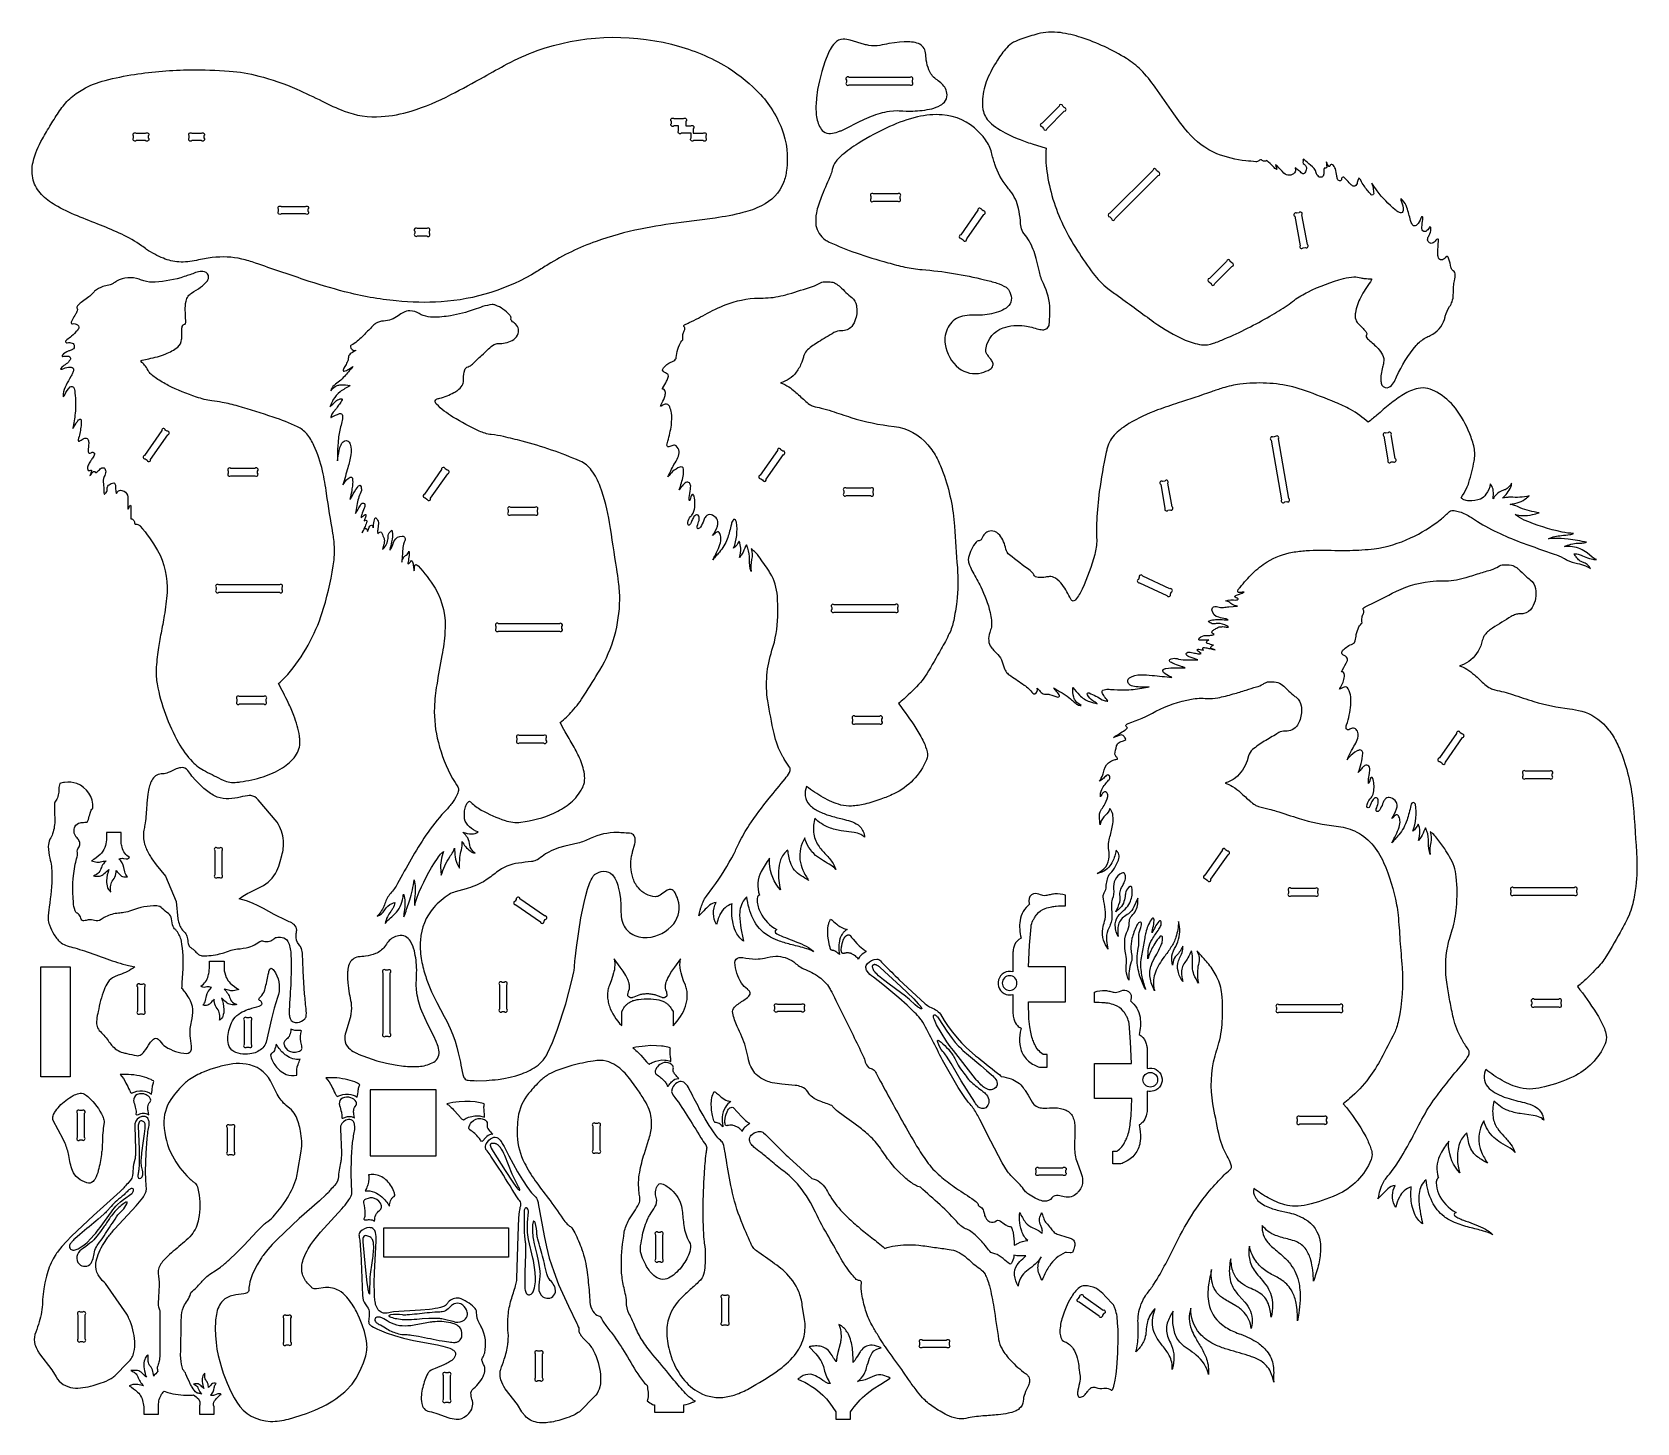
# Model space of a CAD drawing. Extents: x -8 to 102, y -13 to 82.
import ezdxf

# ---------------------------------------------------------------- set-up
doc = ezdxf.new("R2010")
doc.units = 0
doc.header["$MEASUREMENT"] = 0
doc.layers.get('0').update_dxf_attribs({"linetype": 'CONTINUOUS'})

msp = doc.modelspace()

# ---------------------------------------------------------------- linework, layer by layer
for points in [[(76.4, 73.38, 0.472542), (76.16, 73.37, -0.22285), (75.96, 73.3, 0.001624), (75.29, 73.36, -0.068121), (73.31, 73.85, -0.12294), (71.32, 75.32, -0.02381), (70.36, 76.57, 0.001574), (69.09, 78.38, 0.042264), (68.11, 79.57, 0.057419), (67.13, 80.34, 0.061287), (64.04, 81.78, 0.042216), (62.62, 82.11, 0.038891), (61.81, 82.14, 0.053878), (61.09, 82.02, 0.024246), (59.99, 81.68, 0.039203), (59.42, 81.45, 0.093957), (58.96, 81.08, 0.045786), (58.33, 80.23, 0.044522), (57.63, 78.92, 0.075403), (57.31, 77.59, 0.062755), (57.34, 76.86, 0.154552), (57.8, 76, 0.054283), (58.36, 75.56, 0.050589), (59.75, 74.86, 0.012561), (60.69, 74.52), (61.65, 74.22, 0.056962), (61.7, 72.64, 0.077991), (62.82, 68.96, 0.031223), (63.79, 67.23, 0.021695), (64.86, 65.67, 0.066128), (65.87, 64.66, 0.012098), (66.59, 64.12, -0.002903), (69.01, 62.35, 0.051664), (71.15, 61.13, 0.066066), (72.25, 60.81, 0.116399), (73.07, 60.91, 0.018336), (73.83, 61.21, 0.02908), (76.92, 62.76, 0.025635), (78.11, 63.5, 0.007028), (78.59, 63.86, -0.046863), (79.52, 64.41, -0.049175), (81.95, 65.33, -0.041508), (82.66, 65.45, -0.094251), (83.13, 65.37, 0.043478), (83.41, 65.33, 0.002725), (83.86, 65.31, -0.170198), (83.78, 65.11, 0.034561), (83.12, 64.05, 0.075272), (82.76, 63, 0.078691), (82.75, 62.65, 0.149428), (82.95, 62.25), (83.28, 61.92, -0.036385), (83.52, 61.63, -0.259667), (83.5, 61.43, 0.278525), (83.53, 61.28, 0.074068), (83.66, 61.16, -0.021462), (84.3, 60.56, -0.070209), (84.61, 60.13, -0.156754), (84.68, 59.6, -0.042814), (84.61, 59.28, 0.083035), (84.5, 58.33, 0.099043), (84.57, 58.06, 0.410108), (85.05, 57.91, 0.121168), (85.36, 58.21, 0.044531), (85.57, 58.62, -0.071518), (86.91, 60.76, -0.083569), (87.54, 61.28, -0.017319), (87.87, 61.44, 0.199218), (88.84, 62.54, 0.033314), (88.89, 62.77, -0.093942), (89.19, 63.41, 0.043112), (89.36, 63.75, 0.07813), (89.44, 64.22, -0.010511), (89.46, 64.78, -0.045257), (89.53, 65.18, 0.050349), (89.57, 65.66, 0.219237), (89.49, 65.82, -0.050899), (89.38, 65.89, -0.141018), (89.28, 66.11, 0.034098), (89.14, 66.66, 0.04051), (89.08, 66.79, 0.540897), (88.93, 66.8, -0.124694), (88.77, 66.64, -0.224341), (88.51, 66.63, -0.20451), (88.42, 66.75, -0.08534), (88.38, 67.06, -0.022348), (88.41, 67.62, 0.004974), (88.42, 67.89, 0.092324), (88.43, 67.99, 0.465358), (88.34, 68.02, 0.142161), (88.25, 67.94, -0.140197), (88, 67.74, -0.573079), (87.69, 68.04, -0.097038), (87.8, 68.28, 0.11842), (87.91, 68.7, 0.177577), (87.9, 68.82, 0.309517), (87.84, 68.85, 0.161792), (87.79, 68.79, -0.100321), (87.57, 68.55, -0.478851), (87.32, 68.65, -0.115052), (87.3, 68.84, -0.031602), (87.35, 69.36, 0.072918), (87.37, 69.49, 0.578926), (87.27, 69.53, 0.123345), (87.23, 69.44, -0.130178), (86.95, 68.99, -0.108216), (86.83, 68.92, -0.318296), (86.64, 69.01, -0.094082), (86.52, 69.29, 0.021518), (86.27, 70.17, 0.09786), (85.97, 70.68, 0.03274), (85.86, 70.78, 0.121912), (85.9, 70.57, -0.083977), (86.02, 69.98, -0.265467), (85.94, 69.84, -0.227759), (85.72, 69.85, -0.073492), (85.48, 70.02, -0.063951), (84.25, 71.31, -0.001993), (83.87, 71.83, -0.065814), (83.96, 71.5, -0.033038), (84.01, 71.14, -0.636537), (83.84, 71.04, -0.1072), (83.8, 71.08, -0.02213), (83.35, 71.65, -0.035849), (83.12, 72.04, 0.147773), (82.99, 72.18, 0.117008), (82.92, 72.01, -0.065461), (82.84, 71.74, -0.186611), (82.71, 71.64, -0.236214), (82.51, 71.69, -0.068673), (82.33, 71.87, 0.019958), (82.02, 72.2, 0.052886), (81.96, 72.24, 0.456459), (81.81, 72.15, -0.036884), (81.8, 72.06, -0.319333), (81.67, 71.99, -0.244637), (81.54, 72.12, -0.054525), (81.49, 72.34, 0.026472), (81.39, 72.81, 0.168091), (81.19, 73.1, 0.460719), (81.04, 73.06), (81.02, 73, -0.371112), (80.95, 72.97, -0.176591), (80.86, 73.11, 0.077651), (80.79, 73.27, 0.04134), (80.77, 73.29, -0.077471), (80.78, 73.13, -0.024305), (80.8, 72.95, -0.387706), (80.72, 72.86, 0.04491), (80.65, 72.87, 0.281354), (80.62, 72.84, 0.124384), (80.61, 72.72, -0.072041), (80.59, 72.4, -0.534247), (80.27, 72.28, -0.168584), (80.08, 72.54, 0.199715), (79.7, 73.06, -0.036089), (79.27, 73.45, 0.100537), (79.23, 73.47, 0.324624), (79.18, 73.43, 0.074546), (79.19, 73.39, -0.02832), (79.18, 73.26, 0.217003), (79.25, 73.13, -0.080053), (79.38, 73, -0.174452), (79.41, 72.83, -0.120196), (79.31, 72.54, -0.413352), (79.12, 72.5, -0.05516), (79, 72.6, -0.039078), (78.77, 72.8, 0.087231), (78.64, 72.88, 0.316019), (78.65, 72.83, -0.317179), (78.61, 72.54, -0.217836), (78.26, 72.38, -0.214543), (77.87, 72.53, 0.00346), (77.42, 73.01, 0.077735), (77.3, 73.08, 0.105778), (77.35, 72.92, -0.064046), (77.39, 72.82, -0.174397), (77.38, 72.77, -0.098785), (77.16, 72.95, 0.010363), (76.72, 73.39, -0.192388), (76.56, 73.33, -0.226857)], [(-0.09, 67.57, 0.043949), (-1.44, 68.35, 0.018249), (-2.88, 68.97, -0.0052), (-4.47, 69.6, -0.034793), (-5.99, 70.34, -0.071755), (-6.92, 71.07, -0.120399), (-7.48, 72.04, -0.119099), (-7.49, 73.28, -0.081907), (-6.85, 74.86, -0.004649), (-6.28, 75.84, -0.01167), (-5.68, 76.77, -0.0538), (-4.99, 77.6, -0.058055), (-4.09, 78.24, -0.070925), (-2.58, 78.85, -0.026154), (-0.57, 79.26, -0.038412), (3.26, 79.57, -0.02244), (5.9, 79.49, -0.046675), (7.91, 79.15, -0.041268), (10.5, 78.25, -0.011292), (12.24, 77.43, 0.021315), (13.73, 76.76, 0.109476), (16.27, 76.38, 0.058378), (18.31, 76.76, 0.046188), (21.03, 77.88, 0.008532), (23.29, 79.1, -0.006303), (24.87, 79.97, -0.03728), (26.91, 80.88, -0.147404), (36.08, 81.32, -0.071157), (39.66, 79.88, -0.063535), (41.89, 78.17, -0.103883), (43.61, 75.55, -0.125822), (43.93, 72.71, -0.058409), (43.73, 71.89, -0.186899), (42.22, 70.29, -0.053724), (40.96, 69.83, -0.029719), (39.06, 69.46), (36.74, 69.16, 0.016937), (33.97, 68.7, 0.037032), (30.93, 67.86, 0.052186), (27.66, 66.29, -0.00447), (26.89, 65.8, -0.119641), (20.36, 63.74, -0.042166), (17.3, 63.8, -0.039221), (13.77, 64.43, -0.016725), (11.02, 65.25, -0.00324), (7.7, 66.38, 0.027526), (6.75, 66.66, 0.084054), (4.74, 66.76, 0.027759), (3.66, 66.57, -0.066396), (2.46, 66.46, -0.080063), (1.4, 66.71, -0.052876), (0.26, 67.32, -0.008373)], [(54.87, 77.99, 0.184781), (54.46, 78.69, 0.011254), (54.12, 78.94, -0.136454), (53.65, 79.57, -0.060758), (53.47, 80.24, -0.002191), (53.42, 80.74, 0.26826), (52.93, 81.36, 0.07219), (52.47, 81.47, 0.020381), (52.23, 81.48), (51.96, 81.48), (51.65, 81.46), (51.3, 81.42), (50.91, 81.36, -0.008983), (50.31, 81.24, -0.07392), (49.54, 81.24, -0.020643), (49.26, 81.3), (48.28, 81.59, 0.078568), (47.79, 81.66, 0.192811), (47.22, 81.4, 0.07529), (46.91, 80.96, 0.019181), (46.8, 80.74), (46.55, 80.11), (46.34, 79.46), (46.18, 78.83), (46.05, 78.22), (45.98, 77.64, 0.044501), (45.95, 76.61, 0.08879), (46.19, 75.7, 0.107011), (46.45, 75.37, 0.188625), (46.94, 75.23, 0.071924), (47.43, 75.34, 0.017438), (47.65, 75.42), (48.02, 75.59), (48.82, 75.99), (49.26, 76.2), (49.72, 76.4, -0.059152), (50.97, 76.75), (51.23, 76.77), (51.5, 76.79), (51.63, 76.78, 0.016769), (52.55, 76.76, 0.054486), (53.84, 76.92, 0.057388), (54.43, 77.15, 0.122302), (54.78, 77.47, 0.205506)], [(48.02, 78.87), (48.02, 78.73, 1), (48.2, 78.55), (52.34, 78.55, 1), (52.52, 78.73), (52.52, 78.87, 1), (52.34, 79.05), (48.2, 79.05, 1)], [(61.37, 75.68), (61.47, 75.57, 1), (61.72, 75.57), (62.89, 76.74, 1), (62.89, 76.99), (62.78, 77.09, 1), (62.53, 77.09), (61.37, 75.93, 1)], [(36.25, 76.24), (36.9, 76.24, -1), (37.07, 76.06), (37.07, 75.74), (37.4, 75.74, -1), (37.57, 75.56), (37.57, 75.24), (38.24, 75.24, -1), (38.42, 75.06), (38.42, 74.92, -1), (38.24, 74.74), (37.59, 74.74, -1), (37.42, 74.92), (37.42, 75.24), (36.75, 75.24, -1), (36.57, 75.42), (36.57, 75.74), (36.25, 75.74, -1), (36.07, 75.92), (36.07, 76.06, -1)], [(46.89, 72.26, 0.005788), (46.29, 70.86, 0.04105), (45.97, 69.81, 0.080681), (45.94, 68.96, 0.205977), (46.57, 67.98, 0.045633), (46.85, 67.82, 0.024714), (48.68, 67.08, 0.019689), (50.85, 66.41, 0.014897), (52.01, 66.11, 0.031658), (53.18, 65.94, -0.040976), (57.44, 65.25, -0.01316), (58.29, 65.02, -0.054976), (58.92, 64.73, -0.154932), (59.17, 64.4, -0.144626), (59.27, 63.85, -0.175825), (59.02, 63.4, -0.099375), (58.54, 63.11, -0.072382), (57.3, 62.84, -0.016027), (56.42, 62.82, 0.062085), (55.8, 62.72, 0.198695), (54.96, 62.01, 0.162273), (54.76, 60.86, 0.193611), (55.69, 59.22, 0.234306), (57.24, 58.9, 0.074764), (57.83, 59.14, 0.197809), (58.02, 59.39, 0.189058), (57.99, 59.64, 0.050269), (57.83, 59.88, -0.029541), (57.61, 60.17, -0.189313), (57.55, 60.59, -0.273344), (58.71, 61.96, -0.126468), (60.18, 62.1, -0.037935), (61.14, 61.87, 0.078528), (61.49, 61.84, 0.124111), (61.71, 61.92, 0.210924), (61.86, 62.21, 0.022805), (61.91, 63.21, 0.113445), (61.46, 64.98, -0.045804), (61.19, 65.78), (60.96, 66.7, 0.073707), (60.49, 67.9, 0.03925), (60.14, 68.39, -0.127436), (59.94, 68.84, -0.025077), (59.89, 69.29, 0.032606), (59.77, 70.1, 0.107501), (59.2, 71.32, 0.017551), (58.98, 71.59, -0.087371), (58.15, 73.13, -0.025339), (57.92, 73.93, 0.101212), (57.52, 74.79, 0.048029), (57.02, 75.37, 0.184975), (54.56, 76.5, 0.074535), (52.87, 76.36, 0.050622), (50.97, 75.7, 0.03268), (48.82, 74.55, 0.031792), (47.7, 73.74, 0.086048), (47.21, 73.18, 0.069194), (47.02, 72.64, -0.034224)], [(-0.46, 75.24), (0.19, 75.24, -1), (0.37, 75.06), (0.37, 74.92, -1), (0.19, 74.74), (-0.46, 74.74, -1), (-0.63, 74.92), (-0.63, 75.06, -1)], [(3.35, 75.24), (4, 75.24, -1), (4.17, 75.06), (4.17, 74.92, -1), (4, 74.74), (3.35, 74.74, -1), (3.17, 74.92), (3.17, 75.06, -1)], [(68.93, 72.71), (66, 69.78, 1), (66, 69.53), (66.1, 69.42, 1), (66.35, 69.42), (69.29, 72.35, 1), (69.29, 72.6), (69.18, 72.71, 1)], [(9.45, 70.24), (11.1, 70.24, -1), (11.27, 70.06), (11.27, 69.92, -1), (11.1, 69.74), (9.45, 69.74, -1), (9.27, 69.92), (9.27, 70.06, -1)], [(49.69, 70.93), (49.69, 70.78, 1), (49.87, 70.61), (51.52, 70.61, 1), (51.69, 70.78), (51.69, 70.93, 1), (51.52, 71.11), (49.87, 71.11, 1)], [(56.99, 69.99), (55.82, 68.31, 1), (55.86, 68.07), (55.98, 67.98, 1), (56.23, 68.03), (57.4, 69.71, 1), (57.35, 69.95), (57.23, 70.04, 1)], [(78.62, 69.58), (78.99, 67.57, 1), (79.19, 67.43), (79.34, 67.45, 1), (79.48, 67.66), (79.11, 69.67, 1), (78.91, 69.82), (78.76, 69.79, 1)], [(18.74, 68.24), (19.38, 68.24, 1), (19.56, 68.42), (19.56, 68.56, 1), (19.38, 68.74), (18.74, 68.74, 1), (18.56, 68.56), (18.56, 68.42, 1)], [(-0.58, 48.72, 0.095816), (-0.54, 48.59, 0.074993), (-0.5, 48.56, -0.218996), (-0.34, 48.55, -0.095167), (-0.18, 48.43, -0.053438), (1, 46.78, -0.14535), (1.65, 43.9, -0.028956), (1.46, 42.33, -0.005522), (1.24, 41.13, 0.006318), (1.05, 40, 0.028773), (0.91, 38.64, 0.048976), (0.97, 37.66, 0.07985), (2.43, 33.65, 0.060537), (3.39, 32.35, 0.079086), (4.27, 31.71, 0.011573), (5.48, 31.1, 0.13375), (6.41, 30.95, 0.020815), (6.64, 30.98, 0.040692), (8.22, 31.33, 0.062353), (9.54, 31.94, 0.092105), (10.41, 32.75, 0.167821), (10.72, 33.76, 0.033822), (10.69, 34.1, 0.054737), (10.3, 35.51, 0.021849), (9.92, 36.4, 0.007313), (9.26, 37.7, 0.049451), (10.08, 38.53, 0.097663), (12.34, 42.84, 0.041192), (13.05, 46.13, 0.06018), (13.03, 47.54, 0.009833), (12.97, 47.95, -0.006092), (12.54, 50.66, 0.020295), (12.26, 52.2, 0.047215), (11.68, 53.94, 0.063203), (11.19, 54.73, 0.111532), (10.55, 55.21, 0.026717), (8.9, 55.87, 0.009504), (6.51, 56.62, 0.021715), (5.42, 56.88, 0.016397), (4.71, 56.98, -0.048691), (3.67, 57.24, -0.036248), (1.73, 58.04, -0.029109), (0.93, 58.51, -0.017176), (0.61, 58.75, -0.085201), (0.42, 58.97, 0.024715), (0.18, 59.34, 0.024807), (-0.07, 59.61, -0.04084), (-0.14, 59.71, -0.205737), (-0.05, 59.76, -0.018216), (0.41, 59.86, 0.043688), (1.56, 60.18, 0.072778), (2.38, 60.65, 0.19757), (2.65, 61.17, 0.040996), (2.67, 61.45, 0.003107), (2.66, 61.88, -0.120974), (2.72, 62.12, -0.159708), (2.8, 62.19, -0.058556), (2.9, 62.22, 0.083041), (2.93, 62.46, -0.005976), (2.9, 63.16, -0.067909), (2.95, 63.78, -0.075212), (3.1, 64.12, -0.10325), (3.33, 64.34, 0.016394), (3.94, 64.73, 0.078168), (4.41, 65.18, 0.107064), (4.49, 65.4, 0.391234), (4.2, 65.79, 0.071232), (4.01, 65.81, 0.075225), (3.6, 65.73, -0.007461), (2.83, 65.46, -0.060746), (0.84, 65.08, -0.089836), (0.07, 65.17, -0.022613), (-0.24, 65.28, 0.215682), (-1.79, 65.14, 0.02234), (-2.03, 64.99, -0.049527), (-2.22, 64.91), (-2.72, 64.78, 0.101395), (-3.29, 64.46, 0.026856), (-3.44, 64.3, -0.031627), (-3.68, 64.08), (-4.22, 63.69, 0.052199), (-4.46, 63.46, 0.299828), (-4.48, 63.28, -0.156841), (-4.48, 63.13, -0.077227), (-4.59, 62.9, 0.019178), (-4.81, 62.54, 0.042434), (-4.89, 62.36, 0.201865), (-4.87, 62.26, 0.280055), (-4.81, 62.24, -0.216956), (-4.46, 62.18, -0.214003), (-4.37, 62.02, -0.175325), (-4.47, 61.79, -0.041328), (-4.87, 61.4, 0.005071), (-5.18, 61.14, 0.096947), (-5.27, 61.06, 0.440139), (-5.24, 60.96, 0.184973), (-5.16, 60.95, -0.13039), (-4.82, 60.92, -0.302127), (-4.68, 60.71, -0.279955), (-4.77, 60.5, -0.067393), (-4.84, 60.46, -0.020218), (-5.06, 60.39, 0.148736), (-5.5, 60.08, 0.304116), (-5.5, 60.03, 0.304116), (-5.45, 60.01, -0.057256), (-5.13, 60.04, -0.183471), (-4.98, 59.98, -0.336207), (-4.96, 59.79, -0.093975), (-5.23, 59.5, 0.010768), (-5.53, 59.27, 0.135226), (-5.62, 59.14, 0.211645), (-5.51, 59.15, -0.062615), (-5.07, 59.28, -0.060972), (-4.9, 59.29, -0.163249), (-4.76, 59.21, -0.183357), (-4.73, 59.09, -0.097747), (-4.79, 58.87, -0.025023), (-4.92, 58.64, 0.003797), (-5.24, 58.06, 0.091572), (-5.44, 57.45, 0.070734), (-5.43, 57.26, 0.130312), (-5.33, 57.4, -0.078542), (-4.97, 57.93, -0.235724), (-4.82, 57.97, -0.150607), (-4.74, 57.91, -0.127587), (-4.66, 57.74, -0.038908), (-4.63, 57.51, -0.055536), (-4.62, 56.14, -0.021613), (-4.77, 55.1), (-4.58, 55.42, -0.027598), (-4.43, 55.63, -0.048062), (-4.33, 55.72, -0.518481), (-4.21, 55.69, -0.085893), (-4.2, 55.56, -0.049411), (-4.23, 55.18, -0.033118), (-4.41, 54.33, 0.179453), (-4.39, 54.24, 0.259467), (-4.34, 54.24, 0.078898), (-4.21, 54.31, -0.059687), (-3.95, 54.44, -0.242789), (-3.79, 54.41, -0.153887), (-3.7, 54.21, -0.056215), (-3.71, 53.92, 0.029849), (-3.72, 53.51, 0.643021), (-3.53, 53.43, -0.32615), (-3.36, 53.46, -0.327713), (-3.3, 53.34, -0.123703), (-3.44, 53.07, 0.051324), (-3.57, 52.86, 0.044607), (-3.73, 52.6, 0.164112), (-3.76, 52.29, 0.415618), (-3.64, 52.22, -0.012072), (-3.55, 52.26, -0.127513), (-3.5, 52.26, -0.124142), (-3.54, 52.07), (-3.58, 51.97, 0.059832), (-3.61, 51.88, 0.048074), (-3.47, 52.05, -0.063431), (-3.39, 52.14, -0.107144), (-3.32, 52.17, -0.276164), (-3.26, 52.14, 0.08354), (-3.23, 52.09, 0.281542), (-3.18, 52.09, 0.110862), (-3.08, 52.18, -0.035105), (-2.84, 52.38, -0.244789), (-2.65, 52.4, -0.184927), (-2.57, 52.3, -0.192746), (-2.56, 51.98, -0.054575), (-2.64, 51.81, 0.180076), (-2.69, 51.32, -0.04595), (-2.66, 50.83, 0.072881), (-2.63, 50.62, 0.311275), (-2.6, 50.64, -0.114641), (-2.51, 50.73, 0.201899), (-2.43, 50.87, 0.035248), (-2.43, 51.04, -0.228913), (-2.3, 51.26, -0.136638), (-1.99, 51.38, -0.33239), (-1.9, 51.31, -0.094938), (-1.86, 51.13, 0.029527), (-1.84, 50.79, 0.038184), (-1.81, 50.66, 0.203815), (-1.78, 50.69, -0.297837), (-1.6, 50.87, -0.195538), (-1.28, 50.81, -0.242876), (-1.02, 50.43, -0.040777), (-1.02, 50.16, 0.0158), (-1.03, 49.65, 0.241284), (-1, 49.58, 0.064308), (-0.96, 49.65, -0.04474), (-0.9, 49.8, -0.099132), (-0.84, 49.86, -0.091287), (-0.81, 49.71, -0.006054), (-0.82, 48.94, -0.277732), (-0.62, 48.81, -0.07016)], [(73.97, 66.5), (72.8, 65.34, 1), (72.8, 65.09), (72.91, 64.99, 1), (73.16, 64.99), (74.32, 66.15, 1), (74.32, 66.4), (74.22, 66.5, 1)], [(43.66, 32.73, -0.072368), (43.08, 34.28, -0.013019), (42.65, 36.51, -0.116204), (42.94, 39.96, 0.073879), (43.33, 42.26, 0.02178), (43.31, 43.66, 0.113228), (42.82, 45.23, 0.019313), (42.65, 45.5, 0.010285), (41.94, 46.49, 0.049822), (41.74, 46.7, 0.02213), (41.52, 46.88, -0.137475), (41.55, 46.15, 0.09706), (41.51, 45.33, -0.080757), (41.4, 46.17, 0.080103), (41.29, 46.92, 0.016507), (41.2, 47.16, 0.058574), (41.14, 47.06, -0.04715), (40.89, 46.52, -0.039815), (40.72, 46.3, 0.081273), (40.81, 46.92, 0.107299), (40.69, 47.4, -0.101159), (40.32, 46.92, 0.133809), (40.51, 48.71, 0.104396), (40.44, 48.86, 0.4885), (40.29, 48.85, 0.073098), (40.21, 48.71, 0.034147), (40.13, 48.42, -0.030418), (39.88, 47.55, -0.093737), (39.35, 46.66, -0.010797), (39.12, 46.4, 0.011618), (38.9, 46.14, 0.04554), (39.38, 47.17, 0.110313), (39.45, 47.71, 0.102475), (39.34, 48, 0.330465), (39.21, 48.04, 0.128215), (39.05, 47.93), (38.97, 47.86, -0.056296), (38.89, 47.79, 0.05712), (39.21, 48.42, 0.063771), (39.25, 48.66, 0.204711), (39.12, 49, 0.1186), (38.8, 49.21, 0.317363), (38.42, 49.09, 0.087814), (38.28, 48.83, -0.086223), (38.05, 48.36, -0.115707), (37.92, 48.26, -0.375476), (37.86, 48.28, -0.193366), (37.84, 48.44, 0.006299), (37.96, 48.82, 0.15773), (37.94, 49.12, 0.45588), (37.72, 49.18, 0.121773), (37.54, 48.96, 0.025354), (37.42, 48.68, -0.091876), (37.32, 48.52, -0.644123), (37.2, 48.56, -0.192504), (37.32, 49.01, -0.021205), (37.48, 49.19, 0.099279), (37.61, 49.46, 0.134086), (37.62, 50.47, 0.148282), (37.55, 50.59, 0.394868), (37.48, 50.58, 0.087766), (37.4, 50.43, -0.019707), (37.35, 50.25, -0.066465), (37.31, 50.17, -0.101817), (37.29, 50.38, 0.005332), (37.38, 50.96, 0.032812), (37.39, 51.17, 0.156324), (37.3, 51.38, 0.364394), (37.06, 51.41, 0.075758), (36.8, 51.17, -0.004678), (36.6, 50.92, 0.04602), (36.88, 51.85, 0.072516), (36.9, 52.32, 0.251245), (36.8, 52.46, 0.181791), (36.65, 52.46, 0.107855), (36.16, 52.15, 0.048237), (35.84, 51.79, -0.025583), (36.25, 52.63, 0.036002), (36.52, 53.12, 0.11715), (36.6, 53.53, 0.200358), (36.4, 53.91, 0.272059), (36.17, 53.94), (35.96, 53.86, -0.154473), (35.85, 53.84, -0.187571), (35.8, 53.87, -0.199731), (35.78, 54.05, -0.029204), (35.83, 54.23, 0.03816), (36.07, 55.33, 0.063897), (36.08, 56.16, 0.069224), (35.96, 56.57, 0.119133), (35.83, 56.73, 0.20942), (35.65, 56.76, 0.100137), (35.42, 56.65, -0.131398), (35.32, 56.61, -0.048161), (35.43, 56.83, 0.073856), (35.64, 57.35, 0.076446), (35.66, 57.63, 0.160887), (35.59, 57.75, 0.128942), (35.46, 57.79, -0.119306), (35.49, 57.88, 0.013318), (35.75, 58.33, 0.058599), (35.86, 58.59, 0.157944), (35.85, 58.76, 0.110707), (35.79, 58.82, 0.041932), (35.57, 58.95, -0.20133), (35.47, 59.07, -0.147883), (35.48, 59.14, -0.074235), (35.53, 59.23, -0.115424), (36.04, 59.62, 0.025639), (36.25, 59.72, 0.239771), (36.41, 59.95), (36.44, 60.21, -0.049589), (36.62, 60.8, -0.090983), (36.86, 61.15, -0.033442), (36.86, 61.51, -0.107902), (36.95, 61.76, 0.175256), (36.98, 61.96, 0.062824), (36.93, 62.06, -0.395309), (36.97, 62.17, -0.026388), (37.29, 62.32, 0.017821), (38.53, 62.96, -0.038158), (40.01, 63.63, -0.087709), (42.33, 64, 0.064684), (43.71, 64.18, 0.012478), (44.08, 64.28, 0.001256), (45.71, 64.78, 0.078682), (46.24, 65.04, -0.153023), (46.63, 65.11, 0.00732), (47.01, 65.09, -0.123438), (47.28, 65, -0.04468), (47.59, 64.76, -0.006183), (47.98, 64.38, 0.021229), (48.4, 64.03, -0.173316), (48.7, 63.49, -0.124233), (48.65, 62.58, -0.105892), (48.38, 62.06, -0.23034), (47.68, 61.76, 0.138003), (47.17, 61.64, 0.001332), (46.11, 61, 0.04333), (45.37, 60.47, 0.107282), (45.13, 60.13, 0.042863), (45.07, 59.9, -0.04307), (44.97, 59.62, -0.063856), (44.6, 58.94, -0.162699), (43.51, 58.21, -0.08012), (44.09, 57.93, -0.035438), (44.49, 57.63, -0.002832), (45.17, 57.01, 0.030554), (45.5, 56.74, 0.073925), (45.76, 56.62, 0.01298), (46.29, 56.49, -0.012643), (47.02, 56.28, -0.003217), (48.32, 55.85, 0.050106), (51.27, 55.24, -0.190981), (53.58, 53.98, -0.060071), (54.21, 53.04, -0.033689), (54.63, 52.06, -0.070329), (55.39, 48.42, 0.000867), (55.59, 45.6, -0.045678), (55.55, 43.28, -0.017739), (55.34, 41.99, -0.063722), (55.04, 41.1, -0.013917), (54.49, 40.05, -0.005028), (53.5, 38.35, -0.037354), (53.07, 37.77, -0.02405), (51.95, 36.64, -0.011954), (51.57, 36.32, -0.020298), (52.76, 34.65, -0.030212), (53.29, 33.71, -0.052109), (53.53, 33.03, -0.150271), (53.48, 32.49, -0.187965), (51.25, 30.16, -0.028023), (50.36, 29.8, -0.02766), (49.27, 29.46, -0.043257), (48.37, 29.33, -0.067309), (47.64, 29.4, -0.060689), (46.43, 29.92, -0.039676), (45.3, 30.67, 0.299532), (45.49, 29.42, 0.087), (46.12, 28.98, 0.045821), (46.89, 28.68, 0.011316), (47.74, 28.45, -0.010703), (48.3, 28.3, -0.074593), (48.81, 28.04, -0.174765), (49.23, 27.4, -0.037408), (49.26, 27.2, 0.113296), (49.01, 27.39, 0.068641), (48.55, 27.52), (47.66, 27.65, -0.047579), (46.83, 27.86, -0.109363), (45.86, 28.51, 0.076069), (45.78, 27.54, 0.12384), (46.09, 26.65, 0.039931), (46.62, 26.03, -0.044461), (47.11, 25.41, -0.048674), (47.3, 25, 0.073284), (46.96, 25.29, 0.011531), (46.45, 25.59, -0.042965), (45.92, 25.96, -0.149929), (45.18, 27.16, 0.167713), (44.85, 25.65, 0.073265), (45.05, 24.96, 0.03001), (45.24, 24.57, 0.012807), (45.43, 24.26, 0.010715), (44.93, 24.57, -0.178967), (44.2, 25.48, -0.039776), (44.09, 25.91, -0.013692), (44.02, 26.33, 0.14529), (43.53, 25.66, 0.073676), (43.38, 24.91, 0.090771), (43.53, 23.61, -0.17418), (42.77, 25.43, -0.04076), (42.78, 25.77, 0.046058), (42.2, 24.86, 0.203272), (42.08, 23.26, 0.19202), (41.98, 23.18, 0.154062), (41.92, 22.87, 0.103542), (42.15, 22.06, 0.154317), (43.28, 20.9, 0.083761), (43.16, 20.82, 0.389363), (43.19, 20.68, 0.067936), (43.56, 20.47, -0.001676), (44.78, 19.99, -0.040309), (45.44, 19.67, -0.06865), (45.78, 19.39, 0.061537), (45.16, 19.64, 0.006694), (44.19, 19.89, -0.026967), (43.34, 20.15, -0.041157), (42.69, 20.47, -0.144989), (41.65, 21.64, -0.089004), (41.23, 23.14, 0.178602), (40.75, 22.2, 0.039721), (40.73, 21.88, 0.038641), (40.82, 20.99, 0.00965), (40.99, 20.12, -0.13299), (40.45, 20.8, -0.064005), (40.26, 21.45, -0.05419), (40.19, 22.28, -0.018679), (40.22, 22.66, 0.198126), (39.39, 21.94, 0.041469), (39.24, 21.55, 0.016575), (39.16, 21.25, -0.261117), (39.12, 22.75, 0.11613), (38.68, 22.57, 0.032512), (38.39, 22.3, -0.008994), (37.95, 21.84, 0.03751), (38.04, 22.23, -0.033272), (38.1, 22.44, -0.003632), (38.24, 22.8, -0.051996), (38.46, 23.18), (38.91, 23.77, 0.039199), (40.35, 26.1, 0.003776), (40.7, 26.83, -0.030703), (41.39, 28.02, -0.02348), (42.74, 29.86, -0.002814), (43.83, 31.19, 0.043735), (44.13, 31.62, 0.187406), (44.17, 31.91, 0.069781), (44.14, 31.99, -0.013916), (43.77, 32.54, -0.012968)], [(18.52, 45.38, 0.020055), (18.54, 45.67, -0.060136), (18.57, 45.76, -0.279762), (18.64, 45.81, -0.168932), (18.79, 45.72, -0.051067), (19.94, 44.2, -0.155047), (20.62, 41.18, -0.027928), (20.41, 39.61, 0.007238), (20.06, 37.61, 0.028967), (19.9, 36.07, 0.074267), (20.17, 33.66, 0.066044), (21.14, 31.22, 0.007906), (21.49, 30.64, -0.162679), (21.54, 30.4, -0.070518), (21.43, 30.08, -0.057693), (21.09, 29.51, -0.026489), (20.59, 28.94, 0.042284), (19.32, 27.34, 0.018242), (18.31, 25.7, 0.004023), (17.39, 24.05, -0.060794), (16.9, 23.37, 0.086601), (16.52, 22.68, -0.090637), (16.11, 21.94, -0.02392), (15.99, 21.82, 0.188182), (16.51, 22.24, -0.175135), (17.01, 22.68, -0.023184), (17.19, 22.75, -0.118251), (17.06, 22.34, -0.031794), (16.92, 22.13, 0.026785), (16.69, 21.76, 0.077026), (16.54, 21.31, -0.067616), (16.72, 21.54, -0.008769), (17.09, 21.86, 0.156776), (17.72, 22.93, 0.033382), (17.79, 23.31, -0.079371), (17.88, 22.79, -0.054201), (17.83, 22.11, 0.053871), (17.81, 21.77, 0.038903), (17.87, 21.91, 0.009287), (18.22, 22.92, 0.050482), (18.51, 24.3, -0.069148), (18.58, 23.75, -0.028796), (18.55, 22.98, 0.067967), (18.56, 22.55, -0.036164), (18.73, 23.12, -0.058782), (20.1, 25.76, -0.049387), (20.4, 26.13, -0.026304), (20.53, 26.24, 0.124774), (20.33, 24.96, 0.020766), (20.37, 24.61, -0.073825), (20.95, 25.86, 0.009793), (21.17, 26.21, 0.084693), (21.27, 26.46, 0.019747), (21.31, 25.86, 0.082244), (21.5, 25.3, 0.019063), (21.62, 25.09, -0.036325), (21.64, 25.82, -0.026425), (21.74, 26.34, 0.066476), (21.79, 26.91, 0.096788), (22.33, 26.27, 0.116157), (22.67, 26.11, -0.026073), (22.48, 26.31, -0.15081), (22.29, 26.78, 0.138701), (22.1, 27.26, 0.056276), (21.84, 27.55, 0.093564), (22.46, 27.43, 0.139041), (22.88, 27.56, -0.116903), (22.3, 27.91, -0.168219), (21.96, 28.46, -0.083923), (21.99, 29.19, -0.066568), (22.12, 29.5, -0.142693), (22.29, 29.67), (22.32, 29.65, -0.047693), (22.4, 29.58, 0.054516), (23.09, 29.06, 0.038172), (24.72, 28.34, 0.108398), (25.8, 28.23, 0.073413), (28.04, 28.84, 0.05551), (29.08, 29.46, 0.090073), (29.92, 30.41, 0.049961), (30.1, 30.81, 0.094579), (30.15, 31.37, 0.082812), (29.86, 32.49, 0.025033), (29.37, 33.46, 0.004518), (28.83, 34.4, -0.00947), (28.48, 35.03, 0.049697), (29.31, 35.81, 0.044365), (30.13, 36.9, 0.001614), (31.19, 38.61, 0.132861), (32.55, 43.43, 0.036087), (32.47, 44.62, 0.008147), (32.34, 45.5, -0.001421), (31.86, 48.67, 0.05004), (31.22, 51.13, 0.065672), (30.63, 52.24, 0.131686), (29.84, 52.87, 0.038454), (25.89, 54.23, 0.009692), (24.62, 54.54, 0.030801), (23.78, 54.68, -0.082097), (22.96, 54.92, -0.023289), (21.16, 55.88, -0.062484), (20.04, 56.76, -0.224886), (19.96, 56.98, -0.22693), (20.04, 57.09, -0.063935), (20.27, 57.16, 0.056796), (21.23, 57.55, 0.022015), (21.48, 57.7, 0.086352), (21.79, 58.03, 0.078374), (21.86, 58.2, 0.057276), (21.89, 58.5, -0.066349), (21.97, 59.09, -0.262842), (22.2, 59.31, 0.125745), (22.5, 59.49, 0.013785), (22.79, 59.78, -0.016765), (23.12, 60.08, 0.008728), (23.59, 60.53, -0.036794), (23.97, 60.82, -0.132068), (24.25, 60.89, 0.121768), (25.2, 61.1, 0.149683), (25.58, 61.47, 0.340256), (25.43, 62.23, 0.038056), (25.23, 62.38, -0.293732), (25.13, 62.64, 0.147455), (25.11, 62.73, 0.061954), (25.04, 62.82, 0.077099), (24.58, 63.24, 0.062198), (24.08, 63.51, 0.092639), (23.85, 63.55, 0.046621), (23.19, 63.41, 0.014622), (22.61, 63.21, -0.039554), (21, 62.79, -0.041544), (19.81, 62.69, -0.077366), (19.14, 62.8, -0.056515), (18.86, 62.94, 0.126943), (18.23, 63.13, 0.122538), (17.78, 63.02, 0.046323), (17.43, 62.79, -0.151902), (16.43, 62.43, 0.116374), (15.89, 62.27, 0.045546), (15.76, 62.16, 0.026568), (15.55, 61.95, -0.014231), (14.99, 61.38, -0.092538), (14.22, 60.78, 0.371042), (14.17, 60.66, 0.244214), (14.36, 60.44, 0.09846), (14.52, 60.43, -0.168317), (14.48, 60.39, 0.048055), (14.15, 60.18, 0.206494), (14.03, 59.95, -0.101644), (13.95, 59.63, -0.027936), (13.78, 59.32), (13.72, 59.21, 0.042583), (13.67, 59.09, 0.343745), (13.7, 59.01, 0.169579), (13.73, 59.01, 0.080991), (14.05, 59.14, -0.014851), (14.35, 59.32, 0.010857), (13.84, 58.74, -0.065233), (13.14, 58.11, 0.135819), (12.86, 57.77, 0.044205), (12.83, 57.67, -0.131503), (13.26, 58.02, -0.094186), (13.52, 58.08, -0.090596), (14.14, 58.02, 0.033538), (13.46, 57.6, 0.101146), (13, 57.07, 0.029393), (12.77, 56.58, -0.021218), (13.15, 56.94, -0.11125), (13.46, 57.11, -0.064504), (13.54, 57.12, -0.206741), (13.6, 57.09, -0.213385), (13.6, 57.06, -0.091645), (13.42, 56.75, 0.02779), (13.21, 56.47), (12.99, 56.2, 0.077474), (12.85, 55.94, 0.042437), (12.82, 55.84, 0.157578), (12.88, 55.86, -0.067802), (13.43, 56.11, -0.49619), (13.62, 55.98, -0.082601), (13.58, 55.54, 0.01182), (13.38, 54.65, 0.024523), (13.32, 54.15, 0.018698), (13.28, 53.19, 0.01221), (13.28, 52.88, -0.016518), (13.4, 53.59, -0.051017), (13.53, 53.99, -0.097515), (13.67, 54.19, -0.221721), (13.94, 54.26, -0.178184), (14.08, 54.16, -0.093771), (14.16, 54.02, -0.112098), (14.2, 53.29, -0.023806), (13.99, 52.42, -0.005214), (13.65, 51.24, -0.052751), (14.01, 51.69, -0.09292), (14.15, 51.77, -0.404011), (14.3, 51.71, -0.09675), (14.31, 51.64, -0.06484), (14.31, 51.24, -0.017261), (14.26, 50.89, -0.009702), (14.13, 50.25, 0.042015), (14.28, 50.47, -0.031868), (14.64, 51.08, -0.028481), (14.73, 51.19, -0.238253), (14.83, 51.22, -0.180148), (14.86, 51.19, -0.108056), (14.91, 51.03, 0.007815), (14.92, 50.86, 0.062107), (14.63, 49.98), (14.52, 49.3, 0.04252), (14.59, 49.41, -0.025694), (14.91, 49.95, -0.314724), (15.05, 50.01, -0.314724), (15.16, 49.9, -0.098845), (15.11, 49.65, 0.016331), (14.94, 49.22, 0.078647), (14.9, 49, -0.048034), (15.04, 49.12, -0.080617), (15.17, 49.22, -0.094315), (15.21, 49.23, -0.318948), (15.23, 49.2, -0.115287), (15.2, 49.04, 0.017906), (15.11, 48.8, -0.134192), (15.22, 48.84, -0.357321), (15.28, 48.79, -0.141261), (15.27, 48.68, -0.025304), (15.13, 48.33, 0.007077), (14.97, 47.98, -0.077116), (15.08, 48.17, -0.108775), (15.15, 48.26, -0.441145), (15.28, 48.23, -0.068952), (15.34, 48.07, 0.080591), (15.38, 48.16, -0.058547), (15.49, 48.43, -0.268217), (15.61, 48.5, -0.235272), (15.67, 48.45, -0.061369), (15.71, 48.37, 0.04748), (15.73, 48.32, -0.011897), (15.78, 48.78, -0.058015), (15.83, 48.96, -0.439069), (15.92, 48.98, -0.154183), (15.97, 48.92, -0.039773), (16.05, 48.77, -0.092947), (16.08, 48.58, -0.026314), (16.03, 48.18, 0.087976), (16.04, 47.9, -0.169244), (16.17, 48.03, -0.264153), (16.27, 48.01, -0.119066), (16.31, 47.96, -0.013223), (16.46, 47.59, -0.107195), (16.48, 47.35, -0.019475), (16.46, 47.23, -0.01655), (16.35, 46.85, 0.098263), (16.46, 46.95, 0.186868), (16.74, 47.7, -0.210185), (16.88, 48.04, -0.008874), (16.99, 48.15, -0.099701), (17.03, 47.71, -0.037307), (16.9, 47.03, 0.013695), (16.85, 46.79, 0.101055), (16.96, 46.95, -0.005312), (17.16, 47.43, -0.303668), (17.71, 47.75, -0.507385), (17.89, 47.44, 0.091481), (17.75, 46.97, 0.010378), (17.72, 46.52, -0.004204), (17.67, 45.98, -0.08858), (17.81, 46.31, -0.104722), (17.97, 46.45, 0.158353), (18.16, 46.72, -0.053272), (18.17, 46.43, -0.024415), (18.1, 45.98, 0.088623), (18.09, 45.89, 0.089337), (18.11, 45.85, 0.108049), (18.23, 45.96, -0.011557), (18.33, 46.08, -0.176586), (18.4, 46, -0.034364), (18.44, 45.85, -0.01041), (18.49, 45.54, 0.023915)], [(75.16, 43.92, 0.110249), (75.04, 43.92, -0.069357), (74.81, 43.9, -0.254375), (74.73, 43.95, -0.195347), (74.76, 44.1, -0.057062), (74.89, 44.25, -0.030217), (75.74, 45.21, -0.049401), (76.73, 45.99, -0.098063), (78.47, 46.65, -0.03105), (79.4, 46.76, -0.015742), (80.33, 46.79, 0.005027), (82.38, 46.78, 0.026987), (84.03, 46.89, 0.079211), (86.52, 47.63, 0.058894), (88.55, 48.87, 0.023117), (89.11, 49.37, -0.200838), (89.42, 49.5, -0.055662), (89.76, 49.44, -0.068955), (90.55, 49.1, -0.011762), (91.08, 48.76, 0.035064), (92.63, 47.92, 0.020584), (94.2, 47.27, 0.005771), (96.32, 46.53, -0.041071), (96.97, 46.25, -0.005465), (97.21, 46.11, 0.085659), (97.91, 45.89, -0.045794), (98.46, 45.72, -0.056107), (98.81, 45.52, 0.194944), (98.26, 45.98, -0.035562), (98.06, 46.08, -0.096281), (97.82, 46.33, -0.02853), (97.69, 46.54, -0.11021), (98.04, 46.5, -0.030312), (98.49, 46.31, 0.053777), (98.97, 46.17, 0.047181), (99.21, 46.15, -0.07172), (98.91, 46.32), (98.57, 46.6, 0.139602), (97.58, 47.02, 0.051487), (97.03, 47.04, -0.055295), (97.23, 47.13, -0.086417), (98.2, 47.28, 0.046557), (98.54, 47.33, 0.01708), (97.27, 47.54, 0.030831), (96.32, 47.59, 0.017956), (95.93, 47.57, -0.06024), (96.37, 47.72, -0.023435), (96.83, 47.79, -0.0035), (97.39, 47.86, 0.077372), (97.65, 47.93, -0.042001), (96.86, 48.03, -0.050983), (94.27, 48.85, -0.058466), (93.67, 49.22, 0.021741), (94.15, 49.15, 0.075188), (94.85, 49.22, 0.02481), (95.3, 49.35, -0.072462), (94.01, 49.68, 0.002512), (93.62, 49.85, 0.084174), (93.32, 49.91, 0.028857), (93.94, 50.07, 0.084355), (94.44, 50.35, 0.016017), (94.61, 50.49, -0.076831), (93.33, 50.41, 0.033953), (93.09, 50.39, 0.016224), (92.79, 50.35, 0.116639), (93.37, 51.1, 0.10824), (93.42, 51.36, -0.160307), (92.97, 50.92, -0.020077), (92.76, 50.85, 0.118622), (92.39, 50.6, 0.056735), (92.15, 50.29, 0.071798), (92.17, 50.85, 0.112281), (92.03, 51.22, 0.042976), (91.96, 51.31, -0.127297), (91.67, 50.61, -0.139663), (91.3, 50.28, -0.103129), (90.5, 50.16, -0.070306), (90.16, 50.23, -0.139531), (89.98, 50.37, 0.031574), (90.34, 51.01, 0.033688), (90.5, 51.41, 0.027922), (90.86, 52.87, 0.089098), (90.86, 53.8, 0.043241), (90.56, 54.74, 0.069097), (89.58, 56.48, 0.099062), (88.32, 57.57, 0.055164), (87.71, 57.82, 0.114018), (87.04, 57.83, 0.083585), (86.04, 57.42, 0.031644), (85.11, 56.75, 0.006245), (84.22, 56.01, -0.012228), (83.63, 55.52, 0.060098), (82.42, 56.39, 0.032892), (81.4, 56.87, 0.012103), (79.36, 57.67, 0.096467), (75.77, 58.19, 0.018174), (74.87, 58.12, 0.043455), (73.7, 57.86, 0.013124), (72.94, 57.6, -0.004811), (70.66, 56.84, 0.006416), (69.26, 56.36, 0.044644), (67.3, 55.43, 0.051416), (66.39, 54.74, 0.145762), (65.82, 53.76, 0.017655), (65.75, 53.47, 0.01655), (65.28, 50.79, 0.020828), (65.1, 48.82, 0.022262), (65.1, 47.5, -0.070317), (64.97, 46.5, -0.036845), (64.12, 44.14, -0.068792), (63.66, 43.41, -0.091833), (63.55, 43.33, -0.327512), (63.38, 43.38, -0.072774), (63.33, 43.45, 0.053577), (62.75, 44.44, 0.079339), (62.28, 44.88, 0.152945), (61.87, 44.99, 0.027119), (61.61, 44.95, -0.042613), (61.1, 44.93, -0.250257), (60.81, 45.11, 0.130871), (60.56, 45.41, -0.021834), (59.15, 46.47, -0.141466), (58.89, 46.86, 0.136385), (58.48, 47.82, 0.168818), (58.02, 48.1, 0.167635), (57.6, 48.03, 0.129787), (57.35, 47.76, 0.018982), (57.26, 47.58, -0.151925), (57.13, 47.45, -0.072325), (57.02, 47.43, 0.165154), (56.87, 47.34, 0.109853), (56.35, 46.29, 0.077887), (56.34, 46.06, 0.043691), (56.43, 45.76, 0.031225), (56.64, 45.3, -0.014432), (57.19, 44.29, -0.055078), (57.83, 42.54, -0.025038), (57.92, 42.01, -0.062536), (57.91, 41.53, -0.050482), (57.8, 41.18, 0.100672), (57.73, 40.62, 0.130159), (57.9, 40.17, 0.034671), (57.99, 40.05, 0.004668), (58.35, 39.68, -0.101238), (58.65, 39.17), (58.81, 38.69, 0.118116), (59.01, 38.39, 0.04113), (59.23, 38.21, -0.002898), (60.15, 37.59, -0.073029), (60.74, 37.03, 0.249937), (60.88, 36.99, 0.394335), (61.04, 37.37, -0.131701), (61.08, 37.34, 0.014317), (61.3, 37.08, 0.244911), (61.62, 36.97, -0.095856), (61.89, 36.95, -0.008794), (62.45, 36.77, 0.328193), (62.57, 36.82, 0.18721), (62.57, 36.85, 0.083905), (62.39, 37.13, -0.024261), (62.16, 37.4, 0.013108), (62.82, 37, -0.033522), (63.32, 36.64, -0.008892), (63.57, 36.41, 0.060371), (63.79, 36.25, 0.112928), (64.05, 36.19, -0.107204), (63.67, 36.49, -0.105157), (63.54, 36.75, -0.094506), (63.47, 37.42, 0.021477), (63.93, 36.9, 0.116316), (64.62, 36.46, 0.027086), (65.14, 36.31, 0.015978), (64.84, 36.52, -0.11479), (64.47, 36.93, -0.328521), (64.48, 37.03, -0.328521), (64.58, 37.05, -0.024781), (65.48, 36.59, 0.074741), (65.75, 36.5, 0.046363), (65.86, 36.49, 0.076723), (65.71, 36.68, -0.041519), (65.58, 36.88, 0.028656), (65.5, 37, -0.222996), (65.48, 37.18, -0.185093), (65.53, 37.23, -0.107614), (65.87, 37.3, -0.024605), (66.05, 37.29, 0.017104), (67.01, 37.26, 0.035818), (68.17, 37.37, 0.01125), (68.69, 37.46, -0.042452), (67.67, 37.48, -0.132414), (67.31, 37.64, -0.488687), (67.34, 38.08, -0.131071), (68.1, 38.29, -0.026969), (68.88, 38.25, -0.001658), (70.24, 38.11, 0.073029), (70.13, 38.16, -0.063077), (69.67, 38.44, -0.401455), (69.65, 38.64, -0.144956), (69.74, 38.7, -0.045014), (69.83, 38.72, -0.055704), (70.48, 38.77, -0.007778), (71.13, 38.76, 0.025224), (70.94, 38.84, -0.007767), (70.43, 39.02, -0.01989), (70.12, 39.16, -0.518717), (70.1, 39.33, -0.181117), (70.49, 39.41, -0.03993), (70.68, 39.36, 0.057308), (71.34, 39.3, -0.007512), (72, 39.3, 0.032193), (71.48, 39.49, -0.050166), (71.26, 39.6, -0.542684), (71.25, 39.79, -0.173876), (71.39, 39.83, -0.060255), (71.77, 39.77, 0.035065), (72.09, 39.72, 0.048382), (72.23, 39.73, 0.010354), (71.99, 39.92, -0.660162), (72.02, 40.03, -0.11096), (72.07, 40.03, -0.006423), (72.25, 39.99, -0.093672), (72.33, 39.98, 0.081451), (72.39, 39.97, -0.316278), (72.37, 40, -0.44444), (72.35, 40.12, -0.165573), (72.39, 40.14, -0.080795), (72.69, 40.11, -0.013094), (72.98, 40.03, 0.032953), (73.18, 39.99, -0.091483), (72.93, 40.09, -0.540052), (72.94, 40.25), (72.96, 40.26, 0.043819), (73.07, 40.32, -0.035431), (72.67, 40.42, -0.65654), (72.65, 40.6, -0.050727), (72.71, 40.64, 0.072995), (72.76, 40.67, -0.013968), (72.18, 40.64, -0.223771), (72.08, 40.68, -0.253394), (72.08, 40.74, -0.099898), (72.12, 40.8, -0.184001), (72.57, 40.98), (72.83, 40.98, 0.072848), (73.11, 41.04, -0.05514), (72.99, 41.12, -0.38499), (72.98, 41.26, -0.116844), (73.07, 41.34, 0.016398), (73.29, 41.48, -0.145315), (73.63, 41.57, -0.028605), (73.79, 41.57, 0.006036), (74.09, 41.53, 0.075255), (73.99, 41.62, 0.139893), (73.36, 41.79, 0.024444), (73.13, 41.76, -0.175229), (72.84, 41.84, -0.013771), (72.71, 41.94, -0.091588), (73.11, 42.04, -0.031168), (73.53, 42.06, -0.007048), (74.07, 42.03, 0.079337), (73.89, 42.11, 0.004615), (73.43, 42.21, -0.315693), (72.97, 42.71, -0.439987), (73.16, 42.94, -0.108544), (73.37, 42.92, 0.087212), (73.75, 42.89, 0.003123), (74.13, 42.93), (74.72, 42.98, -0.12025), (74.32, 43.1, -0.075889), (74.18, 43.21, 0.14545), (73.91, 43.34, -0.095852), (74.6, 43.39, 0.053544), (74.71, 43.4, 0.51917), (74.73, 43.5, 0.130018), (74.69, 43.52, -0.00709), (74.55, 43.58, -0.097565), (74.5, 43.62, -0.116131), (74.65, 43.73, -0.02783), (74.9, 43.82, 0.019981)], [(1.29, 54.95), (0.12, 53.26, 1), (0.17, 53.02), (0.29, 52.93, 1), (0.53, 52.98), (1.7, 54.66, 1), (1.66, 54.91), (1.53, 54.99, 1)], [(84.7, 54.57), (84.98, 52.95, 1), (85.19, 52.81), (85.33, 52.83, 1), (85.48, 53.04), (85.19, 54.66, 1), (84.99, 54.8), (84.84, 54.78, 1)], [(43.31, 53.6), (42.14, 51.92, 1), (42.18, 51.67), (42.3, 51.59, 1), (42.55, 51.63), (43.72, 53.31, 1), (43.67, 53.56), (43.55, 53.64, 1)], [(77, 54.31), (77.72, 50.22, 1), (77.93, 50.08), (78.07, 50.11, 1), (78.22, 50.31), (77.5, 54.39, 1), (77.29, 54.54), (77.15, 54.51, 1)], [(6, 51.87), (7.65, 51.87, 1), (7.83, 52.04), (7.83, 52.19, 1), (7.65, 52.37), (6, 52.37, 1), (5.83, 52.19), (5.83, 52.04, 1)], [(19.64, 50.33), (20.81, 52.01, 1), (20.76, 52.25), (20.64, 52.34, 1), (20.39, 52.29), (19.23, 50.61, 1), (19.27, 50.37), (19.39, 50.28, 1)], [(69.47, 51.28), (69.76, 49.66, 1), (69.96, 49.52), (70.1, 49.54, 1), (70.25, 49.75), (69.96, 51.37, 1), (69.76, 51.51), (69.61, 51.49, 1)], [(48.02, 50.52), (49.67, 50.52, 1), (49.84, 50.69), (49.84, 50.84, 1), (49.67, 51.02), (48.02, 51.02, 1), (47.84, 50.84), (47.84, 50.69, 1)], [(25.11, 49.21), (26.76, 49.21, 1), (26.93, 49.39), (26.93, 49.54, 1), (26.76, 49.71), (25.11, 49.71, 1), (24.93, 49.54), (24.93, 49.39, 1)], [(68.03, 44.57), (69.89, 43.71, 1), (70.13, 43.8), (70.19, 43.93, 1), (70.1, 44.16), (68.24, 45.02, 1), (68.01, 44.94), (67.95, 44.8, 1)], [(90.01, 13.42, -0.06569), (89.45, 14.86, -0.010887), (89.21, 16.01, -0.004146), (89.01, 17.15, -0.088842), (89.06, 19.78, -0.015582), (89.17, 20.25, -0.011071), (89.37, 20.89, 0.050407), (89.65, 22.41, 0.04833), (89.64, 24.51, 0.105291), (89.19, 25.87, 0.025553), (88.85, 26.41, 0.013144), (88.31, 27.15, 0.044048), (88.03, 27.45, 0.036336), (87.87, 27.57, -0.138469), (87.9, 26.84, 0.097034), (87.86, 26.02, -0.080498), (87.75, 26.86, 0.079782), (87.64, 27.61, 0.015371), (87.55, 27.85, 0.062449), (87.49, 27.75, -0.047266), (87.24, 27.22, -0.039842), (87.07, 26.99, 0.081357), (87.16, 27.61, 0.107277), (87.04, 28.1, -0.101739), (86.67, 27.61, 0.134055), (86.85, 29.45, 0.188855), (86.77, 29.56, 0.282733), (86.62, 29.53, 0.154046), (86.54, 29.37, -0.026035), (86.28, 28.38, -0.102567), (85.72, 27.37, -0.011598), (85.46, 27.07, 0.011975), (85.25, 26.83, 0.046165), (85.74, 27.88, 0.09403), (85.8, 28.36, 0.108815), (85.69, 28.67, 0.39118), (85.51, 28.72, 0.102701), (85.36, 28.58, -0.110187), (85.24, 28.48, 0.064624), (85.57, 29.14, 0.096419), (85.6, 29.42, 0.169259), (85.46, 29.7, 0.163102), (85.07, 29.91, 0.255609), (84.77, 29.78, 0.10099), (84.65, 29.58, -0.066628), (84.47, 29.17, -0.055087), (84.36, 29, -0.343118), (84.23, 28.97, -0.343118), (84.17, 29.08, -0.075693), (84.21, 29.21, 0.067967), (84.32, 29.65, 0.22944), (84.25, 29.86, 0.378109), (84.04, 29.85, 0.078545), (83.98, 29.78, 0.070792), (83.81, 29.48, -0.018432), (83.73, 29.27, -0.258034), (83.63, 29.2, -0.407946), (83.54, 29.29, -0.198909), (83.77, 29.82, 0.127167), (83.96, 30.14, 0.123317), (83.99, 31.04, 0.067824), (83.95, 31.22, 0.370073), (83.85, 31.28, 0.234616), (83.76, 31.16, -0.02485), (83.7, 30.93, -0.052612), (83.66, 30.86, -0.089556), (83.64, 31.07, -0.003414), (83.72, 31.55, 0.03899), (83.74, 31.9, 0.364736), (83.53, 32.13, 0.175442), (83.4, 32.1, 0.060973), (83.22, 31.93, 0.012752), (83.04, 31.71, -0.022678), (82.95, 31.61, 0.024118), (83.16, 32.24, 0.053601), (83.26, 32.93, 0.228228), (83.18, 33.12, 0.208772), (83.06, 33.16, 0.079765), (82.87, 33.09, 0.102462), (82.33, 32.66, 0.016614), (82.19, 32.49, -0.019217), (82.54, 33.2, -0.004645), (82.78, 33.62, 0.100821), (82.94, 34.09, 0.119403), (82.89, 34.43, 0.148453), (82.71, 34.63, 0.204397), (82.55, 34.64, 0.030277), (82.31, 34.54, -0.208878), (82.21, 34.54, -0.208878), (82.13, 34.61, -0.153873), (82.12, 34.71, -0.058118), (82.16, 34.88, 0.059372), (82.44, 36.22, 0.041956), (82.44, 36.79, 0.093538), (82.27, 37.33, 0.34463), (81.98, 37.45, 0.054615), (81.88, 37.4), (81.78, 37.35, -0.053806), (81.68, 37.3, -0.047522), (81.73, 37.42, 0.098297), (82.02, 38.17, 0.132776), (81.99, 38.37, 0.179169), (81.87, 38.48, 0.097278), (81.8, 38.48, -0.004084), (82.13, 39.07, 0.06736), (82.21, 39.27, 0.101896), (82.2, 39.42, 0.162656), (82.09, 39.55, 0.024845), (81.9, 39.65, -0.236126), (81.82, 39.77, -0.201591), (81.92, 39.98, -0.106679), (82.58, 40.4, 0.215443), (82.75, 40.61, 0.003404), (82.82, 41.03, -0.071608), (83, 41.56, -0.069763), (83.21, 41.84, -0.044048), (83.21, 42.2, -0.099439), (83.3, 42.45, 0.183112), (83.33, 42.65, 0.087319), (83.28, 42.74, -0.347919), (83.3, 42.83, -0.045668), (83.43, 42.92, 0.012881), (85.26, 43.85, -0.08944), (87.85, 44.66, -0.034141), (88.73, 44.69, 0.064957), (90.2, 44.9, 0.014326), (91.21, 45.21, -0.004124), (92.08, 45.47, 0.055289), (92.41, 45.62), (92.59, 45.73, -0.108947), (92.78, 45.79, -0.073204), (93.4, 45.77, -0.109023), (93.75, 45.61, -0.028115), (93.89, 45.49, 0.005823), (94.37, 45.03, 0.032127), (94.69, 44.77, -0.187555), (95.05, 44.17, -0.183833), (94.82, 42.87, -0.201106), (94.25, 42.47, -0.062723), (93.96, 42.45, 0.08175), (93.69, 42.4, 0.04977), (93.39, 42.26, 0.013125), (92.12, 41.47, 0.022185), (91.84, 41.27, 0.052387), (91.6, 41.02, 0.062825), (91.48, 40.81, 0.031512), (91.37, 40.44, -0.163194), (90.49, 39.19, -0.0903), (89.86, 38.9, -0.074783), (90.36, 38.67, -0.043032), (90.88, 38.28, -0.003744), (91.59, 37.63, 0.068384), (91.97, 37.37, 0.05278), (92.28, 37.26, -0.025804), (93.49, 36.94, 0.004635), (94.93, 36.47, 0.047775), (97.37, 35.97, -0.036943), (98.2, 35.81, -0.14565), (99.86, 34.75, -0.059508), (100.48, 33.86, -0.037968), (100.93, 32.88, -0.069606), (101.71, 29.39, -0.009879), (101.96, 25.72, -0.048453), (101.85, 23.57, -0.03163), (101.61, 22.37, -0.040318), (101.36, 21.72, -0.014171), (100.95, 20.94, -0.006826), (99.86, 19.05, -0.057109), (99.2, 18.22, -0.019994), (98.26, 17.29, -0.013954), (97.92, 17.01, -0.021882), (99.18, 15.23, -0.040794), (99.75, 14.14, -0.058042), (99.88, 13.7, -0.138605), (99.8, 13.1, -0.179849), (97.62, 10.86, -0.049162), (95.67, 10.17, -0.031173), (94.86, 10.03, -0.07839), (94, 10.09, -0.06312), (92.78, 10.6, -0.037258), (91.66, 11.35, 0.09414), (91.61, 11.25, 0.296446), (91.89, 10.06, 0.077996), (92.39, 9.71, 0.043668), (93.1, 9.41, 0.017347), (94.3, 9.09, -0.059461), (95, 8.83, -0.222887), (95.58, 8.06, -0.034159), (95.61, 7.89, 0.112445), (95.36, 8.08, 0.068533), (94.9, 8.21), (94.01, 8.34, -0.047507), (93.18, 8.55, -0.109334), (92.21, 9.2, 0.091767), (92.15, 8.1, 0.11352), (92.45, 7.34, 0.050492), (92.89, 6.81, -0.032384), (93.36, 6.24, -0.064147), (93.65, 5.69, 0.073199), (93.31, 5.98, 0.004543), (92.68, 6.35, -0.043892), (92.2, 6.71, -0.13931), (91.53, 7.85, 0.244152), (91.37, 5.7, 0.044219), (91.78, 4.95, -0.023297), (91.12, 5.37, -0.154603), (90.55, 6.17, -0.046139), (90.42, 6.72, -0.009541), (90.37, 7.02, 0.156998), (89.86, 6.3, 0.08944), (89.72, 5.24, 0.065933), (89.88, 4.3, -0.171443), (89.12, 6.08, -0.03931), (89.13, 6.46, 0.035161), (88.58, 5.61, 0.175584), (88.36, 4.18, 0.030615), (88.43, 3.95, 0.215761), (88.33, 3.87, 0.139565), (88.27, 3.61, 0.09923), (88.43, 2.9, 0.170994), (89.63, 1.6, 0.100707), (89.52, 1.52, 0.35051), (89.51, 1.4, 0.085164), (89.54, 1.37, 0.063986), (89.82, 1.2, 0.020839), (90.13, 1.07, -0.018316), (91.46, 0.54, -0.091611), (92.13, 0.08, 0.055069), (91.49, 0.33, 0.009633), (90.54, 0.57, -0.035413), (89.53, 0.91, -0.054481), (88.81, 1.32, -0.123755), (88, 2.33, -0.089944), (87.58, 3.83, 0.18313), (87.1, 2.89, 0.054571), (87.09, 2.37, 0.031856), (87.21, 1.48, 0.003644), (87.34, 0.82, -0.137799), (86.79, 1.52, -0.090841), (86.55, 2.67, -0.03667), (86.57, 3.35, 0.198854), (85.76, 2.65, 0.078282), (85.52, 1.95, -0.121729), (85.43, 2.09, -0.230611), (85.47, 3.44, 0.147883), (84.97, 3.21, 0.029766), (84.69, 2.93, -0.004321), (84.29, 2.53, 0.121354), (84.35, 2.69, -0.098234), (84.75, 3.79, -0.042091), (84.98, 4.09, 0.032219), (85.36, 4.58, 0.02933), (86.6, 6.63, -0.005627), (87.4, 8.15, -0.033628), (88.35, 9.6, -0.011553), (89.21, 10.7, -0.001895), (90.13, 11.81, 0.035466), (90.47, 12.29, 0.163947), (90.53, 12.55, 0.117228), (90.45, 12.74, -0.028096)], [(5.18, 43.92), (9.32, 43.92, 1), (9.5, 44.1), (9.5, 44.24, 1), (9.32, 44.42), (5.18, 44.42, 1), (5, 44.24), (5, 44.1, 1)], [(47.19, 42.57), (51.34, 42.57, 1), (51.52, 42.75), (51.52, 42.89, 1), (51.34, 43.07), (47.19, 43.07, 1), (47.02, 42.89), (47.02, 42.75, 1)], [(24.28, 41.27), (28.43, 41.27, 1), (28.6, 41.44), (28.6, 41.59, 1), (28.43, 41.77), (24.28, 41.77, 1), (24.1, 41.59), (24.1, 41.44, 1)], [(74.01, 5.43, -0.073197), (73.43, 6.98, -0.007607), (73.03, 9.02, -0.109165), (73.18, 12.28, -0.008115), (73.39, 12.98, 0.057371), (73.67, 14.63, 0.041423), (73.64, 16.51, 0.091315), (73.31, 17.66, 0.057991), (72.75, 18.54, 0.014112), (72.43, 18.91, 0.002838), (71.94, 19.45, -0.047714), (72.07, 19.11, -0.113202), (72.07, 18.65, 0.092847), (71.99, 17.58, 0.020859), (72.04, 17.25, -0.040926), (71.74, 17.83, -0.087052), (71.64, 18.35, -0.019655), (71.65, 18.67, 0.055719), (71.57, 19.46, -0.006523), (71.33, 18.97, -0.045751), (71.11, 18.65, 0.191273), (70.89, 17.89, 0.024496), (70.93, 17.56, -0.011113), (70.97, 17.35, -0.093331), (70.65, 18.08, -0.133461), (70.69, 18.76, -0.036361), (70.85, 19.13, 0.089274), (70.98, 19.56, 0.071182), (70.97, 19.78, -0.124901), (70.54, 19.13, 0.151213), (70.31, 18.69, 0.016769), (70.28, 18.47, -0.114421), (70.24, 19.11, -0.083801), (70.5, 19.75, 0.15929), (70.75, 21.1, 0.019004), (70.68, 21.46, -0.069805), (70.51, 20.38, -0.064773), (70.17, 19.69, -0.030115), (69.7, 19.04, 0.065408), (69.11, 17.99, 0.129892), (69, 16.94, 0.030012), (69.05, 16.72, -0.077056), (68.74, 17.63, -0.123418), (68.83, 18.49, -0.045076), (69.14, 19.12, 0.03835), (69.53, 19.9, 0.080904), (69.6, 20.24, 0.046424), (69.59, 20.4, 0.454877), (69.49, 20.46, 0.117244), (69.44, 20.44, 0.067086), (69.06, 19.94, 0.050298), (68.66, 19.13, 0.022432), (68.6, 18.9, -0.043024), (68.64, 19.6, -0.095909), (68.88, 20.23, -0.014775), (69.35, 20.92, 0.095136), (69.49, 21.21, 0.10271), (69.49, 21.44, 0.513419), (69.39, 21.49, 0.108189), (69.35, 21.46, 0.058986), (69.09, 21.08, 0.007123), (68.89, 20.67, -0.030098), (68.91, 20.88, 0.027218), (69.01, 21.41, 0.031955), (69.02, 21.59, 0.104008), (68.99, 21.65, 0.362515), (68.92, 21.67, 0.185951), (68.81, 21.57, 0.076365), (68.45, 20.69, 0.015861), (68.38, 20.34, -0.001977), (68.21, 19.35, 0.015389), (68.12, 18.86, 0.065926), (68.11, 18.16, 0.045212), (68.31, 17.2, 0.011293), (68.43, 16.82, -0.037696), (68.05, 17.73, -0.076249), (67.86, 18.91, -0.046831), (67.94, 19.62, 0.059151), (67.98, 20.41, -0.11499), (68.09, 20.97, 0.11346), (68.16, 21.31, 0.422777), (68.06, 21.41, 0.184095), (67.89, 21.28, 0.047833), (67.81, 21.14, 0.0445), (67.51, 20.29, 0.067747), (67.44, 19.57, 0.041714), (67.5, 19.13, -0.119543), (67.46, 18.69, 0.098463), (67.29, 17.44, -0.103072), (67.12, 18.09, -0.047908), (67.13, 18.59, 0.063903), (67.09, 19.21, -0.058323), (67.01, 20.07, -0.102603), (67.22, 20.87, 0.104996), (67.33, 21.49, -0.172123), (67.49, 21.85, 0.195997), (67.9, 22.66, 0.031323), (67.91, 23.05), (67.64, 22.45, -0.130815), (67.28, 21.98, 0.032736), (66.92, 21.74, 0.203222), (66.55, 21.04, 0.053807), (66.54, 20.65, 0.015935), (66.57, 20.42, -0.13736), (66.37, 21.3, -0.172056), (66.65, 21.92, -0.020181), (67.04, 22.3, 0.072041), (67.36, 22.73, 0.123222), (67.53, 23.57, 0.042865), (67.51, 23.75, 0.117466), (67.46, 23.83, 0.157503), (67.39, 23.83, 0.258569), (67.09, 23.47, 0.036353), (67.04, 23.16, -0.065918), (66.92, 22.7, -0.116694), (66.61, 22.29, -0.018207), (66.4, 22.12, 0.060915), (66.67, 22.77, 0.104737), (66.69, 23.28, -0.139951), (66.75, 23.66, -0.003733), (66.97, 24.08, 0.100653), (67.07, 24.46, 0.10935), (67.03, 24.69, 0.367404), (66.82, 24.76, 0.182425), (66.36, 24.3, 0.137594), (66.25, 23.69, -0.119867), (66.16, 22.97, 0.07433), (66.1, 22.57, 0.019104), (66.14, 21.96, -0.114811), (66.03, 21.23, -0.009428), (65.87, 20.87, 0.114985), (65.77, 20.15, 0.044875), (65.87, 19.57, -0.04556), (65.57, 20.17, -0.142518), (65.52, 20.98), (65.54, 21.1, 0.008646), (65.67, 21.6, 0.08794), (65.69, 22.26, 0.011617), (65.56, 23, -0.056051), (65.55, 23.23, -0.128471), (65.64, 23.45, 0.144619), (65.75, 23.83, -0.083832), (65.81, 24.24, -0.090654), (65.96, 24.65, -0.038606), (66.13, 24.84, 0.062822), (66.46, 25.36, 0.049924), (66.62, 25.74, 0.204915), (66.58, 26.11, 0.009707), (66.44, 26.31, -0.051643), (66.18, 25.55, -0.059979), (65.92, 25.15, -0.118312), (65.46, 24.83, -0.044354), (65.13, 24.73, 0.066351), (65.59, 25.05, 0.16397), (65.93, 25.7, 0.089667), (65.92, 26.32, -0.109076), (66, 27.24, 0.042554), (66.2, 28.11, 0.05224), (66.21, 28.67, 0.123399), (66.06, 29.08, 0.039353), (65.99, 29.16, -0.148803), (65.7, 28.71, 0.151721), (65.36, 28.17, 0.035855), (65.34, 28.04, -0.032039), (65.29, 28.6, -0.045071), (65.31, 28.86, -0.063773), (65.38, 29.02, -0.011537), (65.6, 29.37, 0.086235), (65.85, 29.98, 0.17793), (65.82, 30.21, 0.420412), (65.58, 30.27, 0.135197), (65.45, 30.13, 0.028909), (65.37, 29.96, -0.165787), (65.45, 30.46, -0.062958), (65.67, 30.81, -0.006001), (65.91, 31.09, 0.140379), (66, 31.27, 0.372208), (65.87, 31.45, 0.246926), (65.75, 31.41, -0.024761), (65.53, 31.19, -0.054713), (65.28, 31.02, 0.071732), (65.51, 31.45, 0.01673), (65.61, 31.81, -0.188237), (66.05, 32.38, -0.092681), (66.3, 32.49, 0.004501), (66.53, 32.53, 0.092677), (66.44, 32.7, -0.02303), (66.33, 32.86, -0.043461), (66.46, 33.43, -0.038106), (66.52, 33.57, -0.205067), (66.77, 33.73, 0.148004), (67.09, 33.88, 0.121409), (67.03, 34, 0.039175), (66.91, 34.14, 0.195753), (66.78, 34.18, 0.078766), (66.51, 34.1, -0.082002), (66.24, 34.01, -0.002491), (67.03, 34.51, 0.048798), (67.2, 34.65, 0.176881), (67.13, 34.74, -0.146353), (67.09, 34.8, -0.165852), (67.09, 34.83, -0.187032), (67.25, 34.96, 0.044337), (69.14, 35.8, -0.071981), (71.56, 36.63, -0.068852), (72.65, 36.67, 0.061728), (73.36, 36.72, 0.021954), (74.42, 36.98, 0.006392), (75.3, 37.25, -0.008151), (76.01, 37.46, 0.06003), (76.46, 37.65, -0.032588), (76.67, 37.77, -0.10712), (76.84, 37.81, -0.037522), (77.34, 37.79, -0.134122), (77.79, 37.58, -0.025838), (78.12, 37.27, 0.013171), (78.53, 36.89, 0.006556), (78.74, 36.74, -0.173501), (79.05, 36.17, -0.130252), (78.98, 35.23, -0.064095), (78.81, 34.86, -0.271556), (77.97, 34.45, 0.140639), (77.53, 34.34, 0.02408), (77.4, 34.26, -0.005873), (76.54, 33.75, 0.04454), (75.74, 33.18, 0.143078), (75.45, 32.75), (75.36, 32.42, -0.142483), (74.57, 31.26, -0.107568), (73.86, 30.9, -0.074731), (74.38, 30.67, -0.041414), (74.92, 30.25, 0.003966), (75.58, 29.65, 0.034542), (75.91, 29.41, 0.06627), (76.15, 29.3, -0.00482), (76.88, 29.12, -0.008683), (77.34, 28.99, 0.001812), (78.92, 28.48, 0.046736), (81.45, 27.96, -0.079613), (82.7, 27.63, -0.105158), (83.87, 26.75, -0.078644), (84.68, 25.48, -0.057423), (85.57, 22.6, -0.020622), (85.67, 21.88, -0.005826), (85.8, 20.16, -0.00497), (85.94, 18.32, -0.066755), (85.7, 14.71, -0.019603), (85.57, 14.21, -0.028472), (85.42, 13.86, -0.010848), (84.52, 12.1, -0.029437), (83.68, 10.78, -0.05355), (82.36, 9.37, -0.012654), (81.93, 9.02, -0.0471), (83.46, 6.78, -0.038332), (83.79, 6.02, -0.03405), (83.89, 5.66, -0.126307), (83.83, 5.2, -0.196517), (81.48, 2.8, -0.049886), (79.47, 2.12, -0.043864), (78.65, 2.02, -0.066394), (77.94, 2.11, -0.055335), (76.81, 2.59, -0.035941), (75.82, 3.24, 0.188419), (75.91, 2.66, 0.095335), (76.16, 2.35, 0.091162), (77, 1.89, 0.0233), (77.42, 1.76), (78.25, 1.57, -0.069603), (79.31, 1.15, -0.235008), (80.35, -0.41, -0.069206), (80.33, -1.49, -0.042928), (80.06, -2.6, -0.009731), (79.89, -3.09, 0.060626), (79.71, -1.65, 0.085043), (79.39, -0.94, 0.138828), (78.71, -0.39, 0.034457), (78.23, -0.24, -0.018131), (77.31, 0.03, -0.147831), (76.4, 0.71, 0.206595), (76.78, -0.46, 0.036195), (77.03, -0.72, 0.007145), (77.75, -1.33, -0.045577), (78.32, -1.93, -0.118243), (78.91, -3.27, -0.059597), (78.98, -4.4, -0.029296), (78.9, -5.27, -0.010677), (78.81, -5.81, 0.049557), (78.71, -4.59, 0.070594), (78.45, -3.81, 0.121184), (77.77, -3.05, 0.033129), (77.04, -2.63, -0.064718), (76.29, -2.1, -0.103541), (75.71, -1.27, -0.043959), (75.52, -0.71, 0.082436), (75.52, -1.55, 0.116923), (75.92, -2.44, 0.029244), (76.31, -2.92, -0.031227), (76.75, -3.49, -0.147721), (77.1, -4.71, -0.05873), (77, -5.55, 0.081589), (76.82, -4.64, 0.158965), (76.19, -3.88, 0.035336), (75.89, -3.71, -0.002127), (75.38, -3.48, -0.081426), (74.79, -3.07, -0.120071), (74.39, -2.39, -0.046994), (74.29, -1.92, -0.020183), (74.25, -1.57, 0.074674), (74.16, -2.68, 0.131918), (74.55, -3.76, 0.034207), (74.8, -4.07), (75.2, -4.52, -0.083822), (75.59, -5.13, -0.108858), (75.71, -5.85, -0.050568), (75.64, -6.32, 0.157879), (75.17, -5.22, 0.070515), (74.59, -4.77), (74.04, -4.46, -0.013738), (73.68, -4.24, -0.205022), (72.96, -3.09, -0.063057), (72.93, -2.3, 0.004937), (72.74, -3.35, 0.085229), (72.75, -4.61, 0.181287), (73.62, -6.03, 0.069695), (74.45, -6.53, 0.021201), (74.94, -6.72, -0.060286), (76.11, -7.31, -0.065957), (76.72, -7.87, -0.138359), (77.15, -8.88, -0.036234), (77.18, -9.32, 0.009065), (77.18, -9.99, 0.066705), (76.97, -9.28, 0.142917), (76.3, -8.54, 0.046282), (75.75, -8.28, 0.019837), (75.42, -8.16, -0.001958), (73.87, -7.7, -0.035889), (73.1, -7.39, -0.092136), (72.13, -6.66, -0.184389), (71.52, -4.93, 0.171705), (71.57, -6.39, 0.037848), (71.8, -6.89, 0.003909), (72.25, -7.65, -0.044942), (72.6, -8.41, -0.09987), (72.73, -9.47, 0.178407), (71.9, -8.14, 0.028931), (71.34, -7.74, -0.047913), (70.84, -7.33, -0.122834), (70.41, -6.56, -0.072289), (70.29, -5.64, -0.020661), (70.31, -5.15, 0.073337), (69.92, -5.96, 0.159938), (69.94, -6.84, 0.030333), (70.13, -7.29, -0.170602), (70.31, -8.86, -0.022436), (70.25, -9.13, 0.143267), (70.05, -8.16, 0.050355), (69.6, -7.5, -0.04682), (69.13, -6.82, -0.16245), (68.93, -5.6, -0.052205), (69.09, -4.96, 0.128398), (68.56, -5.86, 0.030378), (68.52, -6.07, 0.012622), (68.46, -6.61, -0.064556), (68.34, -7.14, -0.090731), (67.93, -7.76, -0.019101), (67.78, -7.91, 0.060814), (67.93, -6.82, 0.017572), (67.93, -6.21, -0.014653), (67.92, -5.67, -0.073747), (68.02, -5.01, -0.039564), (68.3, -4.3, -0.048251), (68.56, -3.91, 0.028294), (69.01, -3.29, 0.021741), (69.81, -1.9), (70.66, -0.23, -0.028625), (71.91, 1.89, -0.049406), (73.81, 4.16, -0.009762), (74.18, 4.5, 0.127198), (74.29, 4.67, 0.086627), (74.29, 4.76, 0.077588), (74.21, 5.03, 0.020249)], [(6.6, 36.3), (8.25, 36.3, 1), (8.42, 36.47), (8.42, 36.62, 1), (8.25, 36.8), (6.6, 36.8, 1), (6.42, 36.62), (6.42, 36.47, 1)], [(48.62, 34.95), (50.27, 34.95, 1), (50.44, 35.12), (50.44, 35.27, 1), (50.27, 35.45), (48.62, 35.45, 1), (48.44, 35.27), (48.44, 35.12, 1)], [(25.71, 33.64), (27.35, 33.64, 1), (27.53, 33.82), (27.53, 33.97, 1), (27.35, 34.14), (25.71, 34.14, 1), (25.53, 33.97), (25.53, 33.82, 1)], [(89.66, 34.29), (88.49, 32.61, 1), (88.53, 32.36), (88.65, 32.28, 1), (88.9, 32.32), (90.07, 34, 1), (90.02, 34.25), (89.9, 34.33, 1)], [(11.05, 14.8, 0.178281), (11.15, 15.01, 0.033481), (11.16, 15.17), (11.15, 15.37, 0.001958), (11.04, 16.51), (10.95, 18.07), (10.93, 18.74), (10.9, 19.19, 0.049313), (10.82, 19.6, 0.116728), (10.66, 19.86, -0.20712), (10.46, 20.55, 0.023067), (10.5, 20.86, 0.256167), (10.32, 21.24, 0.068447), (9.99, 21.44, 0.017744), (9.8, 21.51), (8.96, 21.94), (8.24, 22.35), (7.88, 22.53), (7.49, 22.7), (7.07, 22.86), (6.58, 23.01), (6.82, 23.18, -0.025929), (7.29, 23.44), (8.05, 23.81, 0.171014), (9.14, 24.91, 0.043375), (9.38, 25.54), (9.49, 25.95, 0.074093), (9.6, 26.96, 0.135872), (9.16, 28.22), (7.86, 29.76, 0.238538), (7.36, 30.04, 0.040557), (7.15, 30.03, 0.026906), (6.47, 29.9, -0.050065), (5.68, 29.83, -0.111186), (4.89, 30.03, -0.056522), (4.17, 30.53), (3.88, 30.79), (3.61, 31.08), (3.35, 31.38, 0.009673), (3.08, 31.75, 0.265699), (2.59, 31.95, 0.069329), (2.28, 31.86, -0.006645), (1.72, 31.61, -0.074444), (1.36, 31.53, 0.271912), (0.66, 31.17, 0.068203), (0.49, 30.81, 0.032946), (0.39, 30.42), (0.34, 30.14), (0.28, 29.53, -0.010107), (0.18, 28.32), (0.14, 28.04, -0.012134), (0.07, 27.69, 0.121151), (0.12, 26.74, 0.059183), (0.44, 26.03, 0.018909), (0.62, 25.73), (0.91, 25.33), (1.54, 24.54), (2.27, 22.81), (2.39, 21.64, 0.034941), (2.51, 21.21, 0.061726), (2.7, 20.87, 0.02665), (2.88, 20.67, -0.127471), (3.02, 20.37, -0.006262), (3.1, 19.94, 0.108839), (3.2, 19.73, 0.074214), (3.27, 19.67, -0.05919), (3.57, 19.42, 0.03897), (3.81, 19.2, 0.07168), (3.98, 19.13, 0.058108), (4.07, 19.11, 0.069397), (5.24, 19.24), (5.53, 19.32), (6.02, 19.49, -0.065693), (6.45, 19.58, 0.054562), (7.24, 19.71, 0.067321), (7.73, 19.92), (7.99, 20.09, -0.202817), (8.23, 20.12, 0.129776), (8.65, 20.1, 0.13557), (8.95, 20.28, -0.05437), (9.06, 20.35, -0.07755), (9.12, 20.37, -0.066446), (9.5, 20.37, -0.230988), (9.89, 20.09, -0.080083), (10.04, 19.69, -0.029031), (10.1, 19.27), (10.13, 18.74), (10.13, 18.11), (10.11, 17.38, 0.001519), (9.99, 15.42, 0.022392), (9.99, 15.11, 0.05472), (10.05, 14.84, 0.385458), (10.56, 14.56, 0.141501)], [(2.67, 16.89, -0.013192), (2.75, 18.15, 0.059123), (2.63, 20.12, 0.114847), (2.3, 20.82, 0.038603), (2.17, 20.95, -0.091529), (2.08, 21.1, -0.075959), (1.96, 21.64, 0.20403), (1.75, 21.99, -0.048907), (1.33, 22.35, 0.186135), (0.95, 22.52, 0.100252), (-0.78, 22.2, -0.038401), (-1.29, 22.06, -0.028276), (-1.65, 22.02, 0.088598), (-2.55, 21.78, 0.050706), (-2.85, 21.58, -0.234057), (-3.29, 21.52, 0.113017), (-3.72, 21.56, 0.023627), (-4.02, 21.49, -0.339561), (-4.2, 21.6, -0.023927), (-4.25, 21.77, 0.187802), (-4.48, 22.02, -0.174388), (-4.62, 22.19, -0.070926), (-4.74, 22.76, -0.071613), (-4.61, 25.37, -0.015452), (-4.49, 25.86, 0.113875), (-4.48, 26.26, -0.162954), (-4.43, 26.41, 0.082309), (-4.3, 26.68, 0.211195), (-4.36, 26.99, 0.046464), (-4.54, 27.21, -0.192832), (-4.69, 27.59, -0.113817), (-4.63, 27.92, -0.219063), (-4.28, 28.19, -0.041894), (-3.97, 28.22, 0.033425), (-3.8, 28.24, 0.095298), (-3.71, 28.42, 0.00277), (-3.6, 28.84, -0.076642), (-3.48, 29.11, -0.043845), (-3.41, 29.19, 0.328486), (-4.51, 30.86, 0.125138), (-5.34, 30.94, 0.034321), (-5.67, 30.87, 0.07145), (-5.73, 30.51, -0.01966), (-5.75, 30.19, -0.099529), (-5.88, 29.79, -0.035923), (-6.04, 29.54, 0.005279), (-6.01, 28.44, -0.087788), (-6.16, 27.44, -0.037552), (-6.34, 27.06, 0.128014), (-6.45, 26.57, 0.064592), (-6.35, 25.77, -0.064387), (-6.21, 24.66, -0.042951), (-6.4, 22.44, 0.032372), (-6.46, 21.63, 0.091348), (-6.38, 21.22, 0.037028), (-6.05, 20.54, 0.089911), (-5.57, 20, 0.084505), (-5.16, 19.79, 0.014774), (-4.65, 19.65, -0.01359), (-3.98, 19.44, -0.004579), (-2.46, 18.9, 0.028296), (-0.98, 18.45, 0.013162), (-0.54, 18.36, -0.080481), (-1.6, 17.81, 0.011974), (-1.93, 17.68, 0.131057), (-2.38, 17.3, 0.078379), (-2.65, 16.8, 0.038979), (-3.05, 15.3, 0.022833), (-3.15, 14.75, 0.056079), (-3.15, 14.38, 0.150124), (-2.97, 14.02, -0.033901), (-2.37, 13.33, 0.012793), (-2.13, 13.01, 0.150841), (-1.36, 12.51, 0.006846), (-1.09, 12.44, 0.010561), (-0.43, 12.3, 0.208047), (-0.11, 12.37, 0.06707), (0.1, 12.58, 0.019464), (0.48, 13.15, -0.056689), (0.72, 13.42, -0.391985), (1.05, 13.42, -0.066798), (1.16, 13.3, 0.091304), (1.55, 12.92, 0.139567), (2.98, 12.45, 0.388327), (3.32, 12.73, 0.070786), (3.32, 12.95, -0.020435), (3.23, 13.66, -0.080742), (3.32, 14.62, 0.08369), (3.41, 15.46, 0.10963), (3.17, 16.21, 0.043926), (2.88, 16.64, 0.011415)], [(94.37, 31.21), (96.02, 31.21, 1), (96.19, 31.38), (96.19, 31.53, 1), (96.02, 31.71), (94.37, 31.71, 1), (94.19, 31.53), (94.19, 31.38, 1)], [(-1.49, 27.53), (-2.49, 27.53), (-2.49, 27.03, -0.068844), (-2.6, 26.5, -0.112101), (-2.92, 26.02, -0.064942), (-3.5, 25.6, 0.07331), (-3.13, 25.5, 0.07207), (-2.89, 25.52, 0.005783), (-2.51, 25.6, 0.123911), (-2.9, 24.97, -0.184957), (-3.17, 24.67, -0.039036), (-3.37, 24.57, 0.075561), (-2.95, 24.55, 0.153549), (-2.63, 24.72, 0.003489), (-2.31, 25.01, 0.081362), (-2.48, 24.23, 0.092003), (-2.41, 23.76, 0.110441), (-2.26, 23.54, 0.061375), (-2.19, 23.48, -0.051974), (-2.19, 23.93, -0.158753), (-2.02, 24.29, 0.133981), (-1.84, 24.71, 0.02712), (-1.82, 24.93, 0.024975), (-1.51, 24.6, 0.056066), (-1.39, 24.52, 0.151487), (-1.2, 24.49, 0.011613), (-1.05, 24.51, -0.141205), (-1.22, 24.84), (-1.29, 25.14, 0.158802), (-1.63, 25.72, -0.113769), (-1.32, 25.76), (-1.14, 25.73, 0.17626), (-0.98, 25.77, 0.030081), (-0.9, 25.83, -0.222578), (-1.42, 26.52, -0.024043), (-1.46, 26.69, -0.016694), (-1.49, 27.03)], [(22.21, 10.62, 0.017877), (22.76, 10.59), (23.45, 10.61, 0.018689), (24.24, 10.68), (24.64, 10.74), (25.06, 10.82), (25.46, 10.93), (25.86, 11.06, 0.078932), (26.97, 11.65, 0.079276), (27.5, 12.23, 0.029897), (27.62, 12.46), (27.95, 13.2), (28.27, 14.04), (28.86, 15.83), (29.29, 17.42), (29.42, 18.02, 0.023072), (29.46, 18.35, -0.008382), (29.5, 18.9), (29.59, 19.67), (29.9, 21.7), (30.11, 22.74), (30.23, 23.23), (30.35, 23.66), (30.49, 24.04, -0.058543), (30.73, 24.54, -0.068846), (30.87, 24.68, -0.119463), (31.44, 24.88, -0.228855), (32.05, 24.63, -0.068925), (32.26, 24.32, -0.05384), (32.45, 23.79, -0.019727), (32.53, 23.43), (32.59, 23.01, -0.021328), (32.62, 22.66, 0.00927), (32.64, 21.94, 0.073057), (32.75, 21.33, 0.165071), (33.32, 20.64, 0.164834), (34.42, 20.36, 0.210078), (36.23, 21.3, 0.24883), (36.52, 22.95, 0.05734), (36.32, 23.41, 0.12382), (36.13, 23.61, 0.224622), (35.86, 23.62, 0.058836), (35.7, 23.53, -0.002001), (35.3, 23.24, -0.140446), (34.98, 23.14, -0.197013), (33.82, 23.74, -0.112392), (33.44, 24.46, -0.11953), (33.36, 25.91, -0.018196), (33.43, 26.21), (33.57, 26.76, 0.098422), (33.6, 27.13, 0.217769), (33.41, 27.42, 0.02727), (33.34, 27.46, 0.015159), (32.38, 27.52, 0.118192), (30.54, 27.11, -0.049788), (29.69, 26.8), (28.81, 26.59), (28.37, 26.47, 0.042721), (27.71, 26.19), (27.49, 26.06, 0.033813), (27.02, 25.72, -0.105727), (26.67, 25.57, -0.019438), (26.52, 25.54, 0.005619), (25.65, 25.44, 0.131483), (24.14, 24.81, -0.004428), (23.75, 24.51), (23.49, 24.33), (23.24, 24.17, -0.056922), (22.06, 23.68), (21.32, 23.47, 0.061363), (20.91, 23.3, 0.068746), (19.86, 22.41, 0.16348), (18.94, 20.18, 0.060888), (19, 18.93, 0.038942), (19.27, 17.82, 0.013576), (19.43, 17.34), (19.71, 16.65), (20.06, 15.92, -0.001414), (20.74, 14.64), (20.97, 14.16), (21.16, 13.71), (21.31, 13.28), (21.43, 12.88), (21.53, 12.5), (21.67, 11.85, 0.021389), (21.83, 11.02, 0.06971), (21.95, 10.75, 0.255227)], [(4.91, 26.29), (4.91, 24.64, 1), (5.09, 24.46), (5.24, 24.46, 1), (5.41, 24.64), (5.41, 26.29, 1), (5.24, 26.46), (5.09, 26.46, 1)], [(73.66, 26.29), (72.49, 24.61, 1), (72.53, 24.37), (72.65, 24.28, 1), (72.9, 24.33), (74.07, 26.01, 1), (74.02, 26.25), (73.9, 26.34, 1)], [(25.45, 22.6), (27.13, 21.43, 1), (27.38, 21.47), (27.46, 21.59, 1), (27.42, 21.84), (25.74, 23.01, 1), (25.49, 22.96), (25.41, 22.84, 1)], [(60.45, 18.36), (60.52, 19.84), (60.62, 21.09, -0.088505), (60.75, 21.52, -0.025013), (60.86, 21.71, -0.022924), (61.01, 21.94, -0.139463), (61.59, 22.35, -0.050567), (62.04, 22.46, -0.018966), (62.33, 22.5, -0.022319), (62.97, 22.53), (62.97, 23.24, 0.098584), (62.24, 23.33, 0.038732), (61.92, 23.28, -0.029406), (61.62, 23.22, -0.164756), (61.26, 23.28, 0.196157), (60.79, 23.33, 0.3648), (60.47, 22.86, 0.077104), (60.52, 22.63, 0.196315), (59.87, 21.51, 0.058993), (59.85, 20.92, 0.03903), (59.94, 20.32, 0.181595), (59.49, 19.84, 0.051801), (59.41, 19.55, 0.026718), (59.38, 19.31), (59.38, 18.02, 0.410057), (58.4, 17.47, 0.410057), (58.93, 16.48, 0.144618), (59.38, 16.48), (59.38, 15.18, 0.050313), (59.45, 14.8, 0.12454), (59.69, 14.35, 0.08283), (59.94, 14.17), (59.88, 13.9, 0.071707), (59.86, 13.06, 0.121835), (60.15, 12.26, 0.122405), (60.83, 11.67, 0.035774), (61.19, 11.51), (61.72, 11.51), (61.72, 12.37), (61.44, 12.37, -0.120826), (60.87, 13.06, -0.029785), (60.75, 13.35, -0.030909), (60.62, 13.78, -0.022276), (60.54, 14.27), (60.48, 14.8), (60.44, 15.98), (62.97, 15.98), (62.97, 18.36)], [(78.37, 23.21), (80.02, 23.21, 1), (80.19, 23.39), (80.19, 23.54, 1), (80.02, 23.71), (78.37, 23.71, 1), (78.19, 23.54), (78.19, 23.39, 1)], [(93.54, 23.26), (97.69, 23.26, 1), (97.87, 23.44), (97.87, 23.58, 1), (97.69, 23.76), (93.54, 23.76, 1), (93.37, 23.58), (93.37, 23.44, 1)], [(17.45, 20.48, 0.18479), (16.75, 20.07, 0.011276), (16.5, 19.73, -0.13645), (15.88, 19.26, -0.060755), (15.2, 19.08, -0.0022), (14.7, 19.03, 0.268249), (14.08, 18.54, 0.072182), (13.98, 18.08, 0.020509), (13.96, 17.84), (13.96, 17.57), (13.98, 17.26), (14.03, 16.91), (14.09, 16.52, -0.008961), (14.21, 15.92, -0.073921), (14.2, 15.15, -0.020669), (14.15, 14.87), (13.85, 13.89, 0.078552), (13.78, 13.4, 0.192817), (14.04, 12.83, 0.075294), (14.48, 12.52, 0.019173), (14.7, 12.41), (15.34, 12.16), (15.98, 11.95), (16.62, 11.79), (17.23, 11.66), (17.8, 11.59, 0.044499), (18.84, 11.56, 0.088789), (19.75, 11.8, 0.132211), (20.11, 12.11, 0.16497), (20.22, 12.55, 0.071959), (20.11, 13.04, 0.017437), (20.02, 13.26), (19.86, 13.63), (19.45, 14.43), (19.24, 14.87), (19.04, 15.33, -0.059173), (18.7, 16.58), (18.67, 16.84), (18.66, 17.11), (18.66, 17.24, 0.016764), (18.69, 18.16, 0.054492), (18.53, 19.45, 0.071404), (18.26, 20.11, 0.126689), (17.92, 20.42, 0.179703)], [(4.54, 18.75), (5.54, 18.75), (5.54, 18.25, 0.090549), (5.69, 17.64, 0.093385), (5.97, 17.25, 0.064942), (6.55, 16.82, -0.07331), (6.17, 16.73, -0.07207), (5.94, 16.74, -0.005783), (5.56, 16.83, -0.123911), (5.95, 16.2, 0.184961), (6.21, 15.89, 0.039036), (6.42, 15.79, -0.075561), (6, 15.78, -0.153549), (5.68, 15.94, -0.003489), (5.36, 16.24, -0.081362), (5.53, 15.45, -0.092003), (5.46, 14.98, -0.110441), (5.31, 14.76, -0.061375), (5.24, 14.71, 0.051974), (5.24, 15.15, 0.158753), (5.07, 15.51, -0.133973), (4.89, 15.93, -0.02712), (4.87, 16.16, -0.024991), (4.56, 15.82, -0.056041), (4.44, 15.74, -0.151487), (4.25, 15.72, -0.011613), (4.1, 15.74, 0.141198), (4.27, 16.07), (4.34, 16.37, -0.158802), (4.68, 16.94, 0.113769), (4.37, 16.99), (4.19, 16.95, -0.176275), (4.03, 17, -0.029943), (3.95, 17.05, 0.222578), (4.47, 17.75, 0.024043), (4.51, 17.91, 0.016694), (4.54, 18.25)], [(62.94, -1.14, 0.139673), (61.87, -2.06, 0.04993), (61.47, -2.79, 0.011236), (61.36, -3.05, -0.020035), (61.17, -2.6, -0.185201), (61.17, -1.75, -0.036462), (61.32, -1.43, -0.082493), (60.9, -1.93, -0.023288), (60.42, -2.32, 0.068483), (60.01, -2.71, 0.135044), (59.73, -3.44, -0.081512), (59.5, -2.69, -0.182643), (59.68, -1.97, -0.054728), (60.06, -1.56, 0.016013), (60.26, -1.37, 0.010747), (59.85, -1.37, -0.077157), (59.45, -1.31, -0.078698), (59.34, -1.77, -0.177544), (59.19, -1.93, -0.048803), (58.71, -1.55, 0.097438), (58.15, -1.22, 0.025709), (57.88, -1.14, 0.007102), (57.26, -0.39, 0.055011), (56.51, 0.3, 0.076763), (56.15, 0.49, -0.080455), (55.83, 0.69, -0.025008), (55.68, 0.83, 0.027815), (54.41, 2.12, -0.002731), (53.07, 3.32, -0.067891), (52.73, 3.46, -0.059148), (52.08, 3.91, -0.060593), (50.68, 5.48, -0.0073), (50.34, 5.98, 0.061217), (49.58, 6.84, 0.022743), (48.86, 7.44, 0.005246), (47.55, 8.39, -0.043195), (47.16, 8.74, -0.026462), (47.03, 8.89, 0.010825), (46.23, 9.18, -0.069632), (45.7, 9.46, -0.106053), (45.38, 9.83, 0.170484), (44.96, 10.16, 0.060626), (44.51, 10.27, 0.00255), (43.62, 10.35, -0.024026), (42.96, 10.45, -0.089521), (42.17, 10.77, -0.143038), (41.5, 11.55, -0.066624), (41.31, 12.18, 0.053625), (40.88, 13.59, 0.008105), (40.57, 14.29, -0.051008), (40.26, 15.2, -0.219359), (40.37, 15.6, -0.084456), (40.62, 15.82, 0.006645), (41.26, 16.26, 0.159431), (41.44, 16.49, 0.23775), (41.41, 16.69, 0.082634), (41.26, 16.83, -0.092937), (40.86, 17.25, -0.137172), (40.41, 18.66, -0.365399), (40.7, 18.99, -0.094584), (40.94, 18.99, 0.046571), (41.84, 18.89, 0.047855), (42.43, 18.95, -0.065337), (43.2, 19.08, -0.162803), (44.42, 18.69, -0.018273), (44.72, 18.45, 0.059794), (45.09, 18.23, -0.061198), (46.17, 17.66, -0.102747), (46.86, 16.91, -0.021365), (47.02, 16.62, 0.001451), (48.47, 13.7, 0.000759), (49.16, 12.27, -0.051284), (49.31, 11.85, 0.139994), (49.53, 11.5, 0.145204), (49.71, 11.43, -0.189437), (49.95, 11.25, -0.020116), (50.13, 10.93, 0.0022), (51.85, 7.8, 0.006153), (52.81, 6.13, 0.017977), (53.5, 5.08, 0.057138), (54.41, 4.09, 0.02882), (55.38, 3.34, 0.009784), (56.58, 2.55, -0.043437), (56.93, 2.28, -0.170277), (57, 2.14, 0.142785), (57.05, 2.05, 0.035381), (57.2, 1.96, -0.153016), (57.38, 1.69, -0.00947), (57.45, 1.4, 0.200398), (57.8, 0.96, 0.298474), (58.24, 1.02, -0.148816), (58.34, 1.06, -0.125004), (58.53, 1, -0.0063), (58.87, 0.76, 0.082035), (59.14, 0.64, 0.048506), (59.25, 0.62, -0.091336), (59.39, 0.21, -0.037828), (59.47, -0.63, 0.062991), (59.71, -0.52, -0.124622), (60.39, -0.32, -0.132456), (59.98, 0.33, -0.072445), (59.84, 1.08, -0.029649), (59.85, 1.59, 0.063412), (60.25, 0.92, 0.119874), (60.75, 0.54, -0.030478), (61.12, 0.37, -0.07734), (61.37, 0.17, 0.15777), (61.37, 0.46, 0.045367), (61.28, 0.7, -0.107644), (61.19, 1.11, -0.10833), (61.28, 1.43, -0.018349), (61.36, 1.58, 0.114602), (61.37, 1.51, -0.011925), (61.49, 1.16, 0.077149), (61.66, 0.88, 0.006902), (61.95, 0.54, 0.022672), (62.15, 0.29, 0.108798), (62.41, 0.12, 0.05138), (63, -0.06, -0.018625), (63.29, -0.15, -0.108477), (63.51, -0.3, -0.179643), (63.61, -0.56, -0.103829), (63.54, -0.9, -0.01003), (63.44, -1.14, -0.086809), (63.29, -1.15), (63.04, -1.13, 0.124992)], [(63.75, 2.9, -0.265862), (62.89, 2.66, 0.021339), (62.47, 2.76, 0.275993), (62.05, 2.59, -0.268508), (61.51, 2.36, -0.08289), (61.1, 2.48, -0.019151), (60.9, 2.58, -0.004126), (60.45, 2.85, -0.08114), (60.19, 3.08, 0.021342), (59.87, 3.49), (59.66, 3.71), (59.33, 4.02, -0.044911), (59.02, 4.4), (58.84, 4.68), (58.65, 4.99), (57.88, 6.47), (57.13, 7.95, 0.024235), (56.71, 8.66, 0.034419), (56.46, 8.98, -0.023687), (56.29, 9.18), (56.1, 9.44), (55.65, 10.12), (54.67, 11.82, 0.001163), (53.24, 14.59, 0.038935), (53.06, 14.83, 0.02196), (52.67, 15.25), (52.16, 15.74), (51.59, 16.24), (50.5, 17.15), (49.86, 17.65, -0.09979), (49.43, 18.07, -0.109283), (49.35, 18.31, -0.205659), (49.45, 18.58, -0.208406), (50.09, 18.89, -0.248175), (50.35, 18.76, 0.012789), (50.62, 18.47, 0.002461), (51.6, 17.5), (53.4, 15.84, 0.052062), (53.7, 15.63, -0.009839), (54.1, 15.43, -0.12096), (54.44, 15.12), (54.69, 14.69), (54.97, 14.28), (55.26, 13.89), (55.57, 13.52), (55.88, 13.18), (56.2, 12.86), (56.84, 12.29, 0.002146), (58.34, 11.1), (58.48, 10.98, -0.035083), (58.58, 10.87, -0.04257), (59.26, 10.71, -0.148894), (60.09, 10.1, -0.018088), (60.22, 9.92), (60.43, 9.59), (60.69, 9.13, 0.239385), (61.34, 8.73, 0.014569), (61.51, 8.72, 0.007029), (62.23, 8.74, -0.094889), (63.01, 8.58, -0.207799), (63.5, 8.03, -0.054644), (63.59, 7.66, -0.024884), (63.61, 7.35), (63.61, 6.91, 0.010941), (63.59, 6.01, 0.086071), (63.76, 5.02), (64.02, 4.33, -0.074684), (64.14, 3.76, -0.184526), (63.89, 3.06, -0.032889)], [(8.04, 16.32, 0.080498), (8.3, 16.71, 0.038778), (8.35, 16.87, 0.008786), (8.56, 17.83, -0.024597), (8.63, 18.1, -0.06162), (8.7, 18.23, -0.428602), (8.83, 18.23, -0.075148), (9.05, 17.95, -0.223976), (9.19, 16.26), (8.96, 15.53), (8.77, 14.8), (8.41, 13.22, -0.135665), (8.19, 12.84, -0.143582), (7.45, 12.44, -0.176973), (6.21, 12.59, -0.205448), (5.85, 13.06, -0.088397), (5.81, 13.6, -0.102807), (6.12, 14.67, -0.106953), (6.55, 15.13, -0.06052), (7.04, 15.4, -0.021531), (7.27, 15.48, -0.0075), (7.95, 15.68, 0.124577), (8.11, 15.78, 0.286415), (8.13, 15.9, 0.244634), (7.97, 16.06, -0.409728), (7.92, 16.14, -0.076316)], [(16.39, 17.95), (16.39, 13.81, 1), (16.57, 13.63), (16.72, 13.63, 1), (16.89, 13.81), (16.89, 17.95, 1), (16.72, 18.13), (16.57, 18.13, 1)], [(59.16, 17.75, 0.414214), (58.66, 17.25, 0.414214), (59.16, 16.75, 0.414214), (59.66, 17.25, 0.414214)], [(-0.37, 16.99), (-0.37, 15.34, 1), (-0.19, 15.16), (-0.04, 15.16, 1), (0.13, 15.34), (0.13, 16.99, 1), (-0.04, 17.16), (-0.19, 17.16, 1)], [(24.34, 17.13), (24.34, 15.48, 1), (24.52, 15.3), (24.66, 15.3, 1), (24.84, 15.48), (24.84, 17.13, 1), (24.66, 17.3), (24.52, 17.3, 1)], [(67.48, 11.77), (67.41, 13.24), (67.31, 14.49, 0.088505), (67.17, 14.92, 0.025013), (67.07, 15.12, 0.022924), (66.91, 15.34, 0.139463), (66.34, 15.75, 0.050567), (65.89, 15.87, 0.018966), (65.6, 15.9, 0.022319), (64.96, 15.93), (64.96, 16.64, -0.098584), (65.69, 16.74, -0.038732), (66, 16.69, 0.029406), (66.3, 16.62, 0.164752), (66.66, 16.68, -0.196157), (67.14, 16.74, -0.364798), (67.46, 16.26, -0.077104), (67.4, 16.03, -0.196315), (68.06, 14.92, -0.058993), (68.08, 14.32, -0.039001), (67.99, 13.73, -0.181597), (68.43, 13.24, -0.051801), (68.52, 12.95, -0.026718), (68.55, 12.72), (68.55, 11.42, -0.410057), (69.53, 10.88, -0.410057), (69, 9.89, -0.144618), (68.55, 9.88), (68.55, 8.58, -0.050313), (68.48, 8.2, -0.124596), (68.24, 7.76, -0.082886), (67.99, 7.57), (68.04, 7.3, -0.071715), (68.07, 6.46, -0.121835), (67.78, 5.66, -0.122405), (67.09, 5.07, -0.035774), (66.74, 4.91), (66.21, 4.91), (66.21, 5.78), (66.49, 5.78, 0.120826), (67.05, 6.46, 0.029785), (67.18, 6.75, 0.030909), (67.31, 7.19, 0.022276), (67.39, 7.67), (67.45, 8.2), (67.49, 9.38), (64.96, 9.38), (64.96, 11.77)], [(43.31, 15.8), (44.95, 15.8, -1), (45.13, 15.63), (45.13, 15.48, -1), (44.95, 15.3), (43.31, 15.3, -1), (43.13, 15.48), (43.13, 15.63, -1)], [(77.54, 15.27), (81.69, 15.27, 1), (81.87, 15.44), (81.87, 15.59, 1), (81.69, 15.77), (77.54, 15.77, 1), (77.37, 15.59), (77.37, 15.44, 1)], [(94.97, 15.64), (96.62, 15.64, 1), (96.79, 15.81), (96.79, 15.96, 1), (96.62, 16.14), (94.97, 16.14, 1), (94.79, 15.96), (94.79, 15.81, 1)], [(6.91, 14.7), (6.91, 13.06, 1), (7.09, 12.88), (7.24, 12.88, 1), (7.41, 13.06), (7.41, 14.7, 1), (7.24, 14.88), (7.09, 14.88, 1)], [(57.96, 9.98, -0.145609), (57.7, 9.99, -0.086611), (57.35, 10.18, -0.041691), (57.06, 10.46, -0.022056), (56.83, 10.72), (55.33, 12.64), (55.1, 12.93), (54.87, 13.24), (54.48, 13.87), (54.17, 14.41, -0.026944), (53.98, 14.84, -0.105503), (53.96, 15.02, -0.210437), (53.99, 15.07, -0.210437), (54.05, 15.08, -0.109216), (54.09, 15.06, -0.083487), (54.23, 14.94, -0.028812), (54.33, 14.81), (54.88, 13.97), (55.24, 13.46), (55.45, 13.19), (55.68, 12.94, 0.020265), (55.97, 12.66), (56.34, 12.33), (57.19, 11.63), (57.59, 11.29), (57.93, 10.98, -0.036671), (58.21, 10.68, -0.212196), (58.3, 10.3, -0.279873), (58.04, 10, -0.026974)], [(10.1, 14.11, -0.106151), (10.02, 13.69, -0.123987), (9.8, 13.42, 0.067693), (9.67, 13.27, 0.211793), (9.64, 13.05, 0.215138), (10, 12.6, 0.098916), (10.33, 12.54, 0.105513), (10.7, 12.61, 0.181614), (10.86, 12.77, 0.149044), (10.86, 12.86, 0.014462), (10.79, 13.25, -0.125907), (10.83, 13.99, 0.192646), (10.72, 14.02, -0.044704), (10.38, 14.02, -0.093826)], [(57.63, 8.84, -0.381851), (57.13, 8.73, -0.143055), (56.84, 9.04, -0.020058), (56.79, 9.12), (55.86, 10.58), (55.16, 11.77), (54.85, 12.26, 0.040261), (54.6, 12.58, -0.088867), (54.25, 13.21, -0.09411), (54.24, 13.32, -0.25663), (54.26, 13.34, -0.25663), (54.3, 13.34, -0.051168), (54.34, 13.31, -0.090049), (55.29, 12.33, -0.022543), (55.41, 12.11), (55.57, 11.78, 0.042564), (55.89, 11.28, -0.005984), (56.19, 10.9, 0.073747), (56.55, 10.48, 0.013406), (57.33, 9.86, -0.045942), (57.58, 9.63, -0.17177), (57.75, 9.19, -0.170465)], [(9.09, 13.09, -0.051504), (8.98, 12.65, -0.21037), (8.8, 12.46, 0.225462), (8.72, 12.35, 0.088263), (8.85, 11.94, 0.096356), (9.33, 11.3, 0.074356), (9.78, 11.02, 0.151364), (10.51, 10.96, 0.064092), (10.51, 11.01, -0.121409), (10.59, 11.69, -0.032344), (10.74, 12.05, -0.190016), (9.8, 12.3, -0.082206), (9.24, 12.87, -0.014555)], [(36.03, 11.89, 0.024046), (36.02, 12.16, -0.019344), (35.99, 12.55, -0.071742), (36.01, 12.8, 0.084811), (35.83, 12.87, 0.040901), (35.39, 12.95), (35.05, 12.97), (34.68, 12.98), (34.28, 12.95, 0.040707), (33.45, 12.82, -0.021927), (33.65, 12.65, -0.029254), (33.99, 12.32), (34.37, 11.88, 0.050689), (34.53, 11.74, 0.031502), (34.57, 11.71, -0.072447), (34.83, 11.86, -0.120703), (35.62, 12, -0.098551)], [(0.59, 9.68, 0.018022), (0.66, 10.16, -0.051603), (0.72, 10.44, -0.026785), (0.76, 10.53, 0.080694), (0.57, 10.66, 0.053053), (-0.05, 10.87, 0.077465), (-1.55, 11.01, -0.072784), (-1.15, 10.43, -0.005403), (-0.92, 9.94, 0.087246), (-0.8, 9.75), (-0.77, 9.73, -0.137539), (-0.02, 9.9, -0.150793)], [(4.86, -11.66, -0.247383), (4.9, -11.26, -0.062125), (5.14, -10.98, -0.017922), (5.34, -10.82, 0.262311), (5.12, -10.79), (4.88, -10.88, -0.152769), (4.62, -10.88, 0.188831), (4.87, -10.37, -0.09101), (4.95, -10.14, -0.054293), (5.01, -10.07, 0.057266), (4.85, -10.06, 0.183778), (4.69, -10.13, 0.030617), (4.49, -10.35, 0.090877), (4.42, -10.04, 0.080542), (4.33, -9.89, -0.167648), (4.23, -9.63, -0.041018), (4.24, -9.38, 0.177598), (4.1, -9.55, 0.120808), (4.05, -9.95, 0.069651), (4.16, -10.41, 0.016814), (3.91, -10.18, 0.191431), (3.64, -10.09, 0.034004), (3.45, -10.11, -0.156188), (3.72, -10.29, -0.067594), (3.79, -10.46, 0.103088), (4.03, -10.8, 0.006368), (3.77, -10.74, 0.026088), (3.7, -10.73, -0.079517), (3.36, -10.32, -0.022164), (3.23, -10.09, -0.009793), (2.94, -9.43, 0.095881), (2.74, -9.13, -0.060462), (2.59, -8.37), (2.58, -8.12, 0.002248), (2.62, -5.92), (2.65, -5.41, -0.118209), (2.85, -4.71, -0.011759), (3.11, -4.3, 0.090828), (3.29, -3.84, 0.04597), (3.67, -3.52, -0.005566), (4.19, -2.95, -0.052955), (4.57, -2.62), (5, -2.35), (5.3, -2.13, 0.020653), (5.88, -1.65), (6.42, -1.14), (6.91, -0.63), (7.77, 0.3), (8.14, 0.67), (8.31, 0.82, -0.01687), (8.54, 0.99, 0.046032), (8.99, 1.41, 0.02526), (9.43, 1.95), (9.76, 2.42, 0.061353), (10.45, 3.82, 0.047114), (10.56, 4.32), (10.81, 5.78, 0.084268), (10.76, 7.15, 0.051281), (10.46, 8.14, 0.107975), (10.14, 8.59), (9.78, 8.89, -0.071932), (9.17, 9.66, -0.017298), (8.99, 10.04, 0.009645), (8.71, 10.58, 0.23801), (7.05, 11.72, 0.07169), (6.15, 11.73, 0.04009), (5.2, 11.54), (4.65, 11.37), (4.12, 11.17, 0.048864), (3.19, 10.67, 0.035461), (2.92, 10.46, 0.05511), (1.91, 9.31, 0.161713), (1.44, 7.6, 0.115226), (2.02, 5.46, 0.078726), (3.17, 3.93, 0.019229), (3.42, 3.71, -0.020753), (3.59, 3.58, -0.106081), (3.68, 3.44, -0.056181), (3.81, 3.01, -0.096694), (3.81, 1.16, -0.048993), (3.63, 0.57, -0.071058), (3.31, 0.07, -0.034762), (2.84, -0.41, 0.003881), (1.83, -1.27, 0.044838), (1.29, -1.83, 0.060427), (1.09, -2.18, 0.116907), (1.04, -2.56, -0.048005), (1.11, -3.36, -0.013072), (1.05, -4.47, 0.053051), (1.06, -4.84, 0.085508), (1.12, -4.99, -0.087191), (1.15, -5.1, -0.01765), (1.16, -5.34), (1.17, -6.08, -0.000885), (1.16, -8.14, -0.035383), (1.12, -8.55, -0.057843), (1.02, -8.86, 0.161762), (0.99, -9.13, 0.024265), (1.02, -9.26), (1.02, -9.26, 0.024215), (0.74, -9.57, 0.069827), (0.66, -9.15, 0.063673), (0.57, -8.97, -0.030679), (0.44, -8.8, -0.123525), (0.36, -8.49, -0.039334), (0.37, -8.12, 0.163188), (0.17, -8.34, 0.107892), (0.07, -8.79, 0.069468), (0.15, -9.36, 0.025945), (0.24, -9.65, 0.005037), (-0.12, -9.31, 0.165814), (-0.47, -9.18, 0.04998), (-0.81, -9.2, -0.072056), (-0.52, -9.36, -0.140604), (-0.35, -9.61, 0.123938), (0.05, -10.24, 0.005783), (-0.34, -10.15, 0.133349), (-0.79, -10.18, 0.018807), (-0.94, -10.24, -0.06465), (-0.36, -10.66, -0.1671), (0.03, -11.45, -0.022967), (0.06, -11.66), (0.06, -12.16), (1.06, -12.16), (1.06, -11.66, -0.01737), (1.1, -11.27, -0.072953), (1.24, -10.87, -0.087593), (1.45, -10.61), (1.7, -10.69, 0.07215), (3.15, -10.88, 0.020769), (3.46, -10.86, -0.083037), (3.79, -11.13, -0.213099), (3.89, -11.53, -0.02231), (3.86, -11.66), (3.86, -12.16), (4.86, -12.16)], [(34.93, -11.54), (34.93, -12.04), (36.93, -12.04), (36.93, -11.54, 0.072213), (37.52, -11.36, 0.009037), (37.71, -11.28, -0.066967), (37.52, -11.17, -0.058458), (37.04, -10.76, 0.009435), (36.63, -10.3, -0.007588), (35.88, -9.4, 0.009309), (34.66, -7.93, -0.041146), (34.02, -7.02, -0.039674), (33.55, -6.09, 0.019532), (33.18, -5.3, -0.126799), (33.01, -4.51, 0.05175), (32.93, -3.93, -0.022377), (32.72, -2.92, -0.038826), (32.66, -1.91, -0.037713), (32.86, 0.25, -0.090701), (33.18, 1.09, 0.031049), (33.85, 2.19, 0.140042), (33.92, 2.56, 0.017278), (33.87, 2.94, -0.073795), (33.91, 4.35, -0.033984), (34.23, 5.62), (34.52, 6.53, 0.054094), (34.72, 7.48, 0.11238), (34.55, 8.63, 0.047847), (34.26, 9.21, 0.020568), (33.76, 9.99, 0.020113), (33.02, 10.98, 0.098954), (31.99, 11.79, 0.116209), (31.23, 11.97, 0.046522), (30.74, 11.93, 0.027314), (29.29, 11.62, 0.020024), (28.18, 11.25, 0.01826), (27.83, 11.09, 0.065918), (27.23, 10.67, 0.037913), (26.47, 9.88, 0.139056), (25.65, 8.3, 0.055025), (25.55, 6.83, 0.109434), (26.05, 4.97, 0.039017), (26.78, 3.76, 0.009888), (27.66, 2.58, -0.01905), (28.66, 1.16, 0.045593), (28.97, 0.8, 0.020847), (29.18, 0.63, -0.103462), (29.48, 0.21, -0.025298), (29.96, -0.92, -0.06067), (30.32, -2.5, -0.011244), (30.47, -3.86, 0.011054), (30.51, -4.52, 0.107134), (30.72, -5.15, 0.162811), (31.1, -5.46, 0.050698), (31.22, -5.48, 0.062641), (31.6, -6.12, -0.007411), (32.16, -6.85, -0.028053), (33.07, -8.26, 0.02161), (34.03, -9.79, 0.05135), (34.32, -10.12, 0.02831), (34.43, -10.21, 0.030206), (34.48, -10.67, -0.09419), (34.42, -11.27, 0.065806), (34.79, -11.5, 0.043761)], [(36.58, 10.74, -0.004255), (36.33, 11.02, -0.112584), (36.2, 11.23, -0.112259), (36.21, 11.46, 0.232315), (36.11, 11.68, 0.2221), (35.58, 11.82, 0.149175), (35.2, 11.62, 0.150297), (34.97, 11.26, 0.187024), (34.98, 11.08, 0.13391), (35.03, 11.03, -0.064608), (35.6, 10.56, -0.071304), (35.76, 10.33, 0.023756), (35.79, 10.24, 0.268998), (35.83, 10.22, 0.268998), (35.87, 10.24, 0.055061), (35.93, 10.31, -0.045905), (36.14, 10.56, -0.177752), (36.53, 10.74, -0.021452)], [(68.76, 11.15, -0.414214), (69.26, 10.65, -0.414214), (68.76, 10.15, -0.414214), (68.26, 10.65, -0.414214)], [(14.63, 9.46, 0.018022), (14.7, 9.94, -0.051603), (14.76, 10.22, -0.026785), (14.8, 10.31, 0.080644), (14.61, 10.44, 0.05304), (13.99, 10.65, 0.077457), (12.49, 10.78, -0.072736), (12.89, 10.2, -0.005403), (13.12, 9.71, 0.087233), (13.25, 9.53), (13.27, 9.51, -0.137524), (14.03, 9.67, -0.150796)], [(41.57, -0.67, -0.005494), (40.94, 0.76, -0.041725), (40.25, 2.92, -0.018045), (39.86, 4.95, 0.004632), (39.73, 5.79, 0.033701), (39.61, 6.28, 0.138652), (39.42, 6.52, -0.060014), (39.11, 6.87, -0.034838), (37.98, 8.7, -0.003946), (37.29, 10.02, 0.094421), (37, 10.42, 0.223286), (36.64, 10.53, 0.13347), (36.44, 10.44, 0.103407), (36.14, 10.09, 0.108505), (36.09, 9.85, 0.161755), (36.18, 9.62, -0.023981), (37.13, 8.24, -0.004219), (38.09, 6.69, 0.015925), (38.42, 6.2, -0.189539), (38.48, 5.93, -0.01026), (38.43, 5.61, 0.020532), (38.31, 4.24, 0.009675), (38.21, 1.86, 0.011717), (38.24, 0.62, 0.021309), (38.29, -0.26, 0.003432), (38.35, -0.73, -0.035832), (38.38, -1.53, -0.009663), (38.36, -2.18, -0.086739), (38.22, -2.77, -0.098046), (37.98, -3.1, -0.007922), (37.36, -3.66, 0.011556), (36.72, -4.27, 0.108194), (35.92, -5.54, 0.093257), (35.76, -6.68, 0.063853), (35.98, -8, 0.093412), (36.85, -9.73, 0.105223), (37.99, -10.7, 0.163797), (39.82, -10.99, 0.060579), (40.68, -10.75, 0.036643), (41.61, -10.29, 0.02738), (43.44, -9.12, 0.073943), (44.59, -8, 0.103988), (45.13, -6.84, 0.094715), (45.16, -5.7), (45.01, -4.73, 0.053866), (44.77, -3.81, 0.109598), (43.8, -2.44, 0.030042), (43.27, -2.01, 0.005437), (42.04, -1.14, -0.020872), (41.74, -0.91, -0.096572)], [(-2.81, 5.7, -0.01671), (-3, 4.6, -0.043159), (-3.19, 4.03, -0.087862), (-3.4, 3.7, -0.286594), (-3.83, 3.62, -0.089748), (-4.42, 3.93, -0.125923), (-4.8, 4.46, -0.046938), (-4.95, 4.95, -0.003107), (-5.05, 5.49, 0.051422), (-5.3, 6.3), (-5.43, 6.59), (-6.12, 7.87, -0.171649), (-6.14, 8.12, -0.083698), (-6.02, 8.41, -0.05755), (-5.69, 8.85, -0.081256), (-4.76, 9.57, -0.057311), (-4.37, 9.72, -0.185799), (-3.99, 9.67, -0.05574), (-3.69, 9.45, -0.096288), (-2.74, 8.15, -0.063515), (-2.65, 7.83, -0.051121), (-2.65, 7.73), (-2.7, 7.35, 0.022388), (-2.75, 6.71, 0.006046), (-2.77, 6.06), (-2.78, 5.87, -0.02348)], [(0.41, 8.25), (0.36, 8.53, -0.059538), (0.35, 8.81, -0.167526), (0.5, 9.14, 0.30065), (0.5, 9.38, 0.154287), (0.22, 9.63, 0.212826), (-0.38, 9.64, 0.341854), (-0.63, 9.22, 0.028465), (-0.61, 9.11, -0.01198), (-0.49, 8.68, -0.086859), (-0.47, 8.33, 0.262266), (-0.45, 8.27, 0.240332), (-0.38, 8.26, 0.038122), (-0.21, 8.32, -0.110057), (0.12, 8.37, -0.150975)], [(14.45, 8.03), (14.4, 8.3, -0.059601), (14.39, 8.58, -0.167501), (14.55, 8.91, 0.300709), (14.55, 9.15, 0.171833), (14.2, 9.43, 0.208573), (13.62, 9.4, 0.307318), (13.41, 9, 0.028599), (13.43, 8.89, -0.011996), (13.55, 8.45, -0.087562), (13.58, 8.09, 0.261177), (13.6, 8.04, 0.261177), (13.66, 8.04, 0.018445), (13.9, 8.12, -0.122693), (14.22, 8.14, -0.120681)], [(21.88, 7.9, -0.10637), (22.13, 8.06, -0.123447), (22.99, 8.18, -0.085955), (23.32, 8.09, 0.024347), (23.31, 8.35, -0.0193), (23.28, 8.74, -0.072107), (23.31, 8.99, 0.084836), (23.13, 9.06, 0.040868), (22.68, 9.14), (22.35, 9.16), (21.98, 9.17), (21.58, 9.15, 0.040691), (20.75, 9.01, -0.021723), (20.95, 8.85, -0.028956), (21.29, 8.51), (21.67, 8.07, 0.050309), (21.83, 7.93, 0.031566)], [(39.59, 7.45, 0.058475), (39.33, 7.66, 0.138448), (39.06, 7.74, -0.207922), (39.04, 7.74, -0.207922), (39.03, 7.75, -0.090177), (38.98, 7.85, -0.041299), (38.88, 8.22, -0.064465), (38.8, 9.17, -0.078), (38.9, 9.65, -0.068783), (39, 9.84, -0.048936), (39.28, 9.64), (39.48, 9.46, 0.096508), (39.9, 9.22, 0.025339), (40.12, 9.16, 0.134674), (39.76, 8.79, 0.117947), (39.55, 8.1, 0.03573), (39.55, 7.79, 0.032725)], [(40.3, 8.77), (40.88, 8.12, 0.029953), (41.22, 7.8, 0.038458), (41.4, 7.68, -0.214015), (41.35, 7.61), (41.33, 7.59, 0.014965), (41.13, 7.45, 0.123349), (40.93, 7.21, 0.05099), (40.9, 7.13, 0.116459), (40.76, 7.29, 0.062414), (40.47, 7.47, 0.033235), (40.29, 7.54, 0.138198), (40.06, 7.55, -0.039234), (39.89, 7.52, -0.120618), (39.82, 7.52, -0.24224), (39.75, 7.6, -0.094107), (39.73, 7.85, -0.082271), (39.87, 8.46, -0.097396), (40.01, 8.69, -0.273919)], [(-3.4, -10.21), (-2.85, -10.04, 0.055458), (-2.17, -9.74, 0.039293), (-1.91, -9.55), (-1, -8.62, 0.153676), (-0.61, -7.94, 0.077615), (-0.55, -7.22, 0.083751), (-0.95, -5.63, 0.024591), (-1.09, -5.35), (-2.55, -3.26, 0.056203), (-2.65, -3.15, -0.081454), (-3.05, -2.66, -0.144678), (-3.2, -1.89, -0.069983), (-3.05, -1.27, -0.041951), (-2.76, -0.66), (-2.58, -0.38), (-2.38, -0.1, -0.017384), (-1.92, 0.47), (-0.45, 2.05, 0.025552), (-0.01, 2.59, 0.044409), (0.19, 2.93, 0.104586), (0.24, 3.17), (0.21, 3.8), (0.19, 4.42), (0.22, 5.64), (0.29, 6.64), (0.33, 7.01, -0.01469), (0.42, 7.43, 0.07129), (0.43, 7.8, 0.118077), (0.33, 8.02, 0.291747), (-0.06, 8.14, 0.301004), (-0.55, 7.64, 0.092794), (-0.55, 7.49), (-0.49, 5.9, -0.016982), (-0.51, 5.48, -0.026034), (-0.54, 5.21), (-0.63, 4.86, 0.051148), (-0.68, 4.28, -0.1825), (-0.95, 3.66, 0.021143), (-1.26, 3.34, 0.032897), (-1.34, 3.23, -0.031139), (-1.4, 3.16), (-1.54, 3.02), (-2, 2.61), (-3.37, 1.4), (-4.88, -0.03), (-5.22, -0.38), (-5.52, -0.72), (-5.78, -1.04, 0.020945), (-5.99, -1.34), (-6.12, -1.56, 0.057172), (-6.58, -2.74), (-6.69, -3.2), (-6.76, -3.62), (-6.81, -3.98, 0.02339), (-6.85, -4.69, -0.06291), (-7.12, -6.04, 0.001701), (-7.36, -6.74, 0.150451), (-7.36, -7.41, 0.058815), (-7.19, -7.81, 0.0226), (-7.05, -8.05), (-6.22, -9.14), (-5.92, -9.63, 0.232845), (-4.77, -10.37, 0.064053), (-4.09, -10.36, 0.039459)], [(-4.48, 8.37), (-4.48, 6.72, 1), (-4.3, 6.55), (-4.15, 6.55, 1), (-3.98, 6.72), (-3.98, 8.37, 1), (-4.15, 8.55), (-4.3, 8.55, 1)], [(-0.11, 4.94, -0.027323), (-0.1, 5.27), (-0.06, 5.67, 0.00395), (0.12, 6.97), (0.15, 7.33, 0.046696), (0.15, 7.64, 0.102735), (0.11, 7.74, 0.146482), (-0.07, 7.85, 0.374257), (-0.26, 7.75, 0.109946), (-0.31, 7.48), (-0.26, 5.92), (-0.26, 4.91), (-0.28, 4.5, -0.051074), (-0.33, 4.21, 0.052092), (-0.34, 4.06, 0.175291), (-0.29, 3.94, 0.364774), (-0.14, 3.94, 0.196188), (-0.01, 4.16, 0.091659), (-0.01, 4.38, 0.006056), (-0.08, 4.75, -0.03448)], [(9.94, -12.5), (11.16, -12.12), (11.73, -11.9), (12.28, -11.65, 0.082548), (13.97, -10.46), (14.18, -10.24, 0.048079), (14.56, -9.71), (14.74, -9.38), (14.91, -9.03), (15.05, -8.67), (15.17, -8.33, 0.046153), (15.29, -7.79, 0.051169), (15.29, -7.37, 0.046978), (15.12, -6.53), (14.97, -6.07), (14.79, -5.62), (14.58, -5.17, 0.059457), (13.93, -4.19, 0.078178), (13.38, -3.73, 0.154352), (12.46, -3.53), (11.86, -3.61, -0.111123), (11.63, -3.6, -0.18237), (11.48, -3.47, 0.038343), (11.31, -3.29, -0.134657), (10.89, -2.61, -0.108297), (10.86, -1.99, -0.055976), (10.99, -1.49, -0.04196), (11.29, -0.88), (11.46, -0.6), (11.66, -0.32), (12.12, 0.25), (13.58, 1.84, 0.025417), (14.01, 2.38, 0.047706), (14.22, 2.74, 0.099622), (14.27, 2.97), (14.23, 3.59), (14.22, 4.21), (14.25, 5.38), (14.32, 6.36), (14.37, 6.72, -0.008009), (14.45, 7.15, 0.072444), (14.45, 7.58, 0.110671), (14.37, 7.8, 0.258986), (14.04, 7.93, 0.295106), (13.5, 7.49, 0.120537), (13.49, 7.27), (13.55, 5.68, -0.016948), (13.54, 5.26, -0.025915), (13.5, 4.99), (13.42, 4.63, 0.050943), (13.36, 4.06, -0.182504), (13.09, 3.44, 0.021211), (12.79, 3.12, 0.032762), (12.7, 3, -0.03131), (12.64, 2.93), (12.5, 2.8), (12.05, 2.39), (10.68, 1.18), (9.16, -0.25), (8.82, -0.6), (8.52, -0.94), (8.26, -1.27, 0.020945), (8.05, -1.57), (7.81, -1.97), (7.62, -2.33), (7.47, -2.66), (7.37, -2.94, 0.07989), (7.23, -3.72, -0.300302), (7.06, -3.92, -0.05478), (6.9, -3.96, 0.022665), (6.16, -4.06, 0.142967), (5.45, -4.44, 0.093563), (5.18, -4.84, 0.064153), (5.02, -5.37, 0.034214), (4.96, -5.85), (4.94, -6.33), (4.96, -6.81), (5, -7.27), (5.06, -7.73), (5.15, -8.16), (5.25, -8.58), (5.36, -8.98), (5.49, -9.36), (5.75, -10.05), (6.01, -10.62), (6.24, -11.06), (6.41, -11.36, 0.253647), (8.71, -12.66, 0.076417)], [(23.08, 6.47, 0.094222), (22.94, 6.69, 0.074302), (22.32, 7.23, -0.267215), (22.26, 7.36, -0.156185), (22.43, 7.75, -0.250797), (23.07, 8.01, -0.122617), (23.38, 7.89, -0.234671), (23.5, 7.68, -0.084842), (23.49, 7.59, 0.205081), (23.59, 7.26, 0.015282), (23.88, 6.93), (23.76, 6.92, 0.161695), (23.4, 6.71), (23.19, 6.46, -0.347432), (23.09, 6.46, -0.155755)], [(30.71, 7.5), (30.71, 5.85, 1), (30.88, 5.67), (31.03, 5.67, 1), (31.21, 5.85), (31.21, 7.5, 1), (31.03, 7.67), (30.88, 7.67, 1)], [(78.97, 7.64), (80.62, 7.64, 1), (80.79, 7.82), (80.79, 7.97, 1), (80.62, 8.14), (78.97, 8.14, 1), (78.79, 7.97), (78.79, 7.82, 1)], [(5.75, 7.37), (5.75, 5.72, 1), (5.92, 5.55), (6.07, 5.55, 1), (6.25, 5.72), (6.25, 7.37, 1), (6.07, 7.55), (5.92, 7.55, 1)], [(23.39, 5.98, -0.154213), (23.44, 6.27, -0.177781), (23.86, 6.7, -0.271593), (24.24, 6.66, -0.100241), (24.49, 6.38, -0.044633), (24.65, 6.1), (24.98, 5.45), (25.57, 4.38), (25.91, 3.82), (26.25, 3.31, 0.030576), (26.63, 2.82, 0.047069), (26.82, 2.64, -0.127797), (26.91, 2.48, -0.034438), (26.99, 2.21), (27.38, -0.01), (27.54, -0.75), (27.74, -1.52), (28.04, -2.44), (28.37, -3.31), (29.04, -4.8), (29.62, -5.99, -0.020357), (29.75, -6.28, -0.123994), (29.75, -6.4, 0.143633), (29.81, -6.63, 0.051221), (29.94, -6.84, 0.017735), (30.09, -7.02), (30.43, -7.38), (30.58, -7.55, -0.055572), (30.76, -7.84, -0.087451), (31.23, -9.47, -0.080059), (31.19, -10.3, -0.115802), (30.91, -10.88, -0.035563), (30.79, -11), (29.88, -11.93, -0.056401), (29.51, -12.18, -0.039129), (28.94, -12.42), (28.39, -12.59, -0.058974), (27.39, -12.76, -0.070441), (26.77, -12.7, -0.157153), (26.01, -12.2, -0.027661), (25.86, -12.01), (25.57, -11.52), (24.74, -10.43, -0.070996), (24.44, -9.82, -0.093565), (24.38, -9.35, -0.055553), (24.43, -9.12, -0.001701), (24.67, -8.42, 0.041899), (24.91, -7.42, 0.019839), (24.94, -7.07), (24.95, -6.81), (24.91, -6.43), (24.9, -6.08), (24.91, -5.75), (24.93, -5.44, -0.042798), (25.14, -4.37, 0.002364), (25.44, -3.4, 0.031736), (25.52, -3.05, 0.02511), (25.53, -2.89), (25.61, -0.01), (25.67, 1.23), (25.71, 1.67, -0.043977), (25.79, 2.04, 0.236466), (25.72, 2.39, -0.019803), (25.52, 2.67, -0.001137), (24.3, 4.63), (23.76, 5.43, 0.012872), (23.5, 5.8, -0.046199), (23.42, 5.9, -0.082609)], [(42.37, 7.04, -0.004218), (43.31, 6.1, 0.010578), (44.12, 5.32), (45.67, 3.92, -0.188747), (46.61, 3.23, -0.020661), (46.83, 2.84, 0.05745), (47.75, 1.62, 0.025923), (48.51, 0.89, 0.012839), (49.32, 0.21, 0.001851), (50.19, -0.47, -0.029172), (50.63, -0.86, -0.078816), (52.09, -0.61, -0.030257), (52.96, -0.64, -0.016243), (54.04, -0.79, -0.001617), (55.03, -0.92, -0.142394), (56.09, -1.39, -0.011151), (56.68, -1.9, 0.030417), (57.12, -2.23, -0.112154), (57.48, -2.61, -0.032973), (57.63, -2.96, -0.028222), (57.78, -3.42, -0.023737), (58.08, -4.89, -0.000884), (58.41, -7.07, 0.097721), (58.64, -7.72, 0.057), (59.23, -8.5, 0.054401), (60.25, -9.39, -0.063933), (60.41, -9.55, -0.184713), (60.52, -9.9, -0.080353), (60.44, -10.22, 0.005505), (60.19, -10.77, 0.10034), (60.09, -11.28, -0.200038), (59.82, -11.79, -0.078196), (59.53, -11.97, -0.056943), (59.06, -12.11, -0.031904), (58.38, -12.21, -0.003086), (57.33, -12.29, 0.036482), (56.18, -12.46, -0.089745), (55.57, -12.46, -0.068995), (54.89, -12.24, -0.025093), (53.94, -11.67, -0.056806), (53.22, -11.05, -0.025324), (52.77, -10.51, -0.017647), (52.26, -9.8), (51.92, -9.31, 0.003551), (50.87, -7.85, -0.019339), (50.13, -6.71, -0.010475), (49.75, -6.07, -0.058306), (49.33, -5.06, -0.031197), (49.07, -3.99, -0.062449), (49.05, -3.21, 0.380054), (48.92, -3.05, -0.189286), (48.63, -2.92, 0.006607), (48.32, -2.55, -0.03988), (47.56, -1.4, 0.003601), (46.7, 0.11, -0.017905), (45.8, 1.83, 0.062905), (44.67, 3.55, 0.053156), (43.74, 4.41, -0.022128), (42.87, 5.11, 0.016473), (42.17, 5.69, -0.031692), (41.7, 6.06, -0.046053), (41.5, 6.29, -0.183829), (41.41, 6.63, -0.215116), (41.6, 6.94, -0.161275), (42.17, 7.12, -0.095698), (42.32, 7.08, -0.069132)], [(61.15, 4.65), (62.8, 4.65, -1), (62.98, 4.47), (62.98, 4.32, -1), (62.8, 4.15), (61.15, 4.15, -1), (60.98, 4.32), (60.98, 4.47, -1)], [(16.83, 2.03, -0.032574), (16.91, 2.38, -0.079195), (17, 2.57, -0.115767), (17.07, 2.63, 0.10974), (17.16, 2.69, 0.217532), (17.19, 2.81, 0.068922), (17.13, 3.03, 0.118715), (16.58, 3.83, 0.166643), (15.76, 4.18, 0.062012), (15.41, 4.16, -0.05175), (15.41, 3.74, -0.053467), (15.33, 3.41, -0.028733), (15.18, 3.07, -0.135276), (15.81, 2.98, -0.077352), (16.3, 2.67, -0.08802)], [(34.49, 1.22, -0.020124), (34.62, 1.45, -0.007683), (34.95, 1.97, 0.212918), (35.04, 2.61, -0.195263), (35.11, 3.4, -0.127018), (35.25, 3.55, -0.182473), (35.41, 3.56, -0.077136), (35.79, 3.37, -0.143572), (36.67, 2.3, -0.070182), (36.81, 1.73, 0.00194), (36.92, 0.71, 0.091641), (37.29, -0.4, -0.191969), (37.36, -0.94, -0.088326), (36.91, -1.91, -0.096898), (36.1, -2.76, -0.091168), (35.64, -2.96, -0.176754), (35.1, -2.86, -0.087686), (34.68, -2.51, -0.068842), (34.23, -1.8, -0.043808), (34, -1.23, -0.102416), (33.97, -0.68, 0.008167), (34.1, 0.05, -0.066567)], [(-3.81, -0.45), (-3.55, -0.19), (-3.32, 0.07, 0.018766), (-2.92, 0.57), (-2.15, 1.65, -0.036417), (-1.72, 2.14), (-1.52, 2.32), (-1.33, 2.47), (-0.76, 2.9, 0.160208), (-0.63, 3.09, 0.2893), (-0.67, 3.22, 0.270083), (-0.79, 3.23, 0.108971), (-0.95, 3.13, 0.017937), (-1.08, 3.01, -0.020907), (-1.28, 2.81, 0.009396), (-1.78, 2.39, 0.023296), (-2.17, 2.01), (-2.45, 1.69, -0.019967), (-2.67, 1.47), (-3.04, 1.14, 0.001422), (-4.3, 0.1), (-4.65, -0.21, 0.022928), (-4.84, -0.41, 0.06992), (-4.98, -0.6, 0.23893), (-4.97, -0.86, 0.257319), (-4.77, -0.97, 0.110996), (-4.48, -0.91, 0.050453), (-4.21, -0.76, 0.04324)], [(-4.35, -1.92, 0.220587), (-3.93, -2.08, 0.220587), (-3.53, -1.86, 0.076906), (-3.43, -1.65, 0.060415), (-3.33, -1.22, -0.113889), (-3.17, -0.75, -0.028961), (-2.95, -0.43, 0.017246), (-2.54, 0.15, -0.005369), (-1.8, 1.29, -0.039031), (-1.6, 1.55, 0.029284), (-1.39, 1.75, 0.060132), (-1.09, 2.18, 0.094041), (-1.06, 2.28, 0.25673), (-1.08, 2.31, 0.25673), (-1.11, 2.31, 0.073857), (-1.22, 2.26, 0.047105), (-1.55, 2.01, 0.053405), (-2.22, 1.27, 0.005946), (-2.63, 0.65), (-2.89, 0.29), (-3.13, -0.02), (-3.35, -0.28, -0.04611), (-3.61, -0.51, 0.003085), (-4.19, -0.94, 0.188844), (-4.5, -1.4, 0.25465)], [(15.82, 1, -0.100192), (15.9, 1.43, -0.126475), (16.15, 1.74, 0.107869), (16.25, 1.83, 0.185484), (16.28, 2.05, 0.286037), (15.81, 2.56, 0.174727), (15.23, 2.51, 0.15756), (15.07, 2.37, 0.204011), (15.05, 2.26, -0.064639), (15.16, 1.53, -0.071268), (15.13, 1.26, 0.026461), (15.09, 1.16, 0.247834), (15.1, 1.11, 0.247834), (15.14, 1.09, 0.040608), (15.19, 1.09, -0.026431), (15.48, 1.11, -0.160597)], [(26.79, -2.88), (26.77, -2.51), (26.73, -2.17, 0.018781), (26.62, -1.53), (26.33, -0.24, -0.036441), (26.25, 0.4), (26.25, 0.67), (26.26, 0.91), (26.32, 1.63, 0.194797), (26.24, 1.88, 0.236483), (26.14, 1.91, 0.236483), (26.06, 1.85, 0.1315), (26.02, 1.64, -0.022069), (26.03, 1.18, 0.01811), (26.02, 0.35, 0.015543), (26.05, -0.02), (26.1, -0.43, -0.020055), (26.12, -0.75), (26.12, -1.24, 0.001432), (26.06, -2.88), (26.06, -3.34, 0.029299), (26.09, -3.7, 0.046532), (26.13, -3.85, 0.238865), (26.33, -4.02, 0.257316), (26.54, -3.94, 0.110919), (26.69, -3.69, 0.073181), (26.79, -3.13, 0.021608)], [(22.25, -12.12, 0.265883), (22.49, -11.26, -0.021298), (22.4, -10.84, -0.279518), (22.56, -10.42, 0.131149), (23.28, -9.47, 0.087252), (23.35, -9.06, 0.119531), (23.26, -8.78, -0.067159), (23.15, -8.54, -0.222057), (23.18, -8.33, 0.101478), (23.33, -7.99, 0.176461), (23.11, -6.23, 0.017904), (22.97, -5.98, -0.123278), (22.78, -5.22, 0.210953), (22.62, -4.88, 0.089446), (21.59, -4.25, 0.075609), (21.18, -4.3, 0.141553), (20.84, -4.53, 0.034894), (20.71, -4.71, -0.121994), (20.58, -4.8, -0.051444), (20.32, -4.89, -0.033112), (19.56, -5.02), (18.95, -5.07), (17.11, -5.18, -0.022358), (16.67, -5.27, -0.099337), (16.36, -5.25, -0.151393), (16.07, -5.04, -0.109731), (15.89, -4.68, -0.037473), (15.83, -4.29, -0.016134), (15.8, -3.92), (15.78, -3.24), (15.8, -2.51), (15.92, -0.35, 0.099822), (15.88, 0.24, 0.109188), (15.75, 0.46, 0.205601), (15.47, 0.56, 0.208417), (14.83, 0.28, 0.248462), (14.76, -0.01, -0.012548), (14.81, -0.39, -0.002966), (14.9, -1.7), (15, -4.08, 0.161284), (15.18, -4.65), (15.32, -4.85, -0.144946), (15.45, -5.25, -0.035974), (15.45, -5.43, 0.007546), (15.41, -5.82, 0.06806), (15.43, -5.97, 0.131181), (15.48, -6.05, 0.0482), (15.63, -6.16, 0.036702), (16.14, -6.42), (16.61, -6.61), (17.17, -6.8), (17.8, -6.98), (18.47, -7.14), (20.11, -7.43), (20.48, -7.52, -0.055254), (21.09, -7.74, -0.089308), (21.29, -7.9, -0.217699), (21.33, -8.1, -0.170611), (21.15, -8.44, -0.068023), (20.85, -8.65, -0.023833), (20.55, -8.8), (19.94, -9.05, 0.062756), (19.59, -9.23, 0.09787), (19.45, -9.4, 0.04675), (19.25, -9.84, 0.061034), (19.01, -10.86, 0.06998), (19.03, -11.45, 0.109657), (19.19, -11.79, 0.193416), (19.56, -11.99, -0.048835), (20.13, -12.14), (20.82, -12.39, 0.074684), (21.39, -12.51, 0.184525), (22.09, -12.27, 0.032889)], [(15.51, -2.94, -0.021469), (15.54, -2.61, -0.003769), (15.71, -1.38), (15.75, -0.98, 0.031415), (15.75, -0.62, 0.079122), (15.69, -0.31, 0.162237), (15.55, -0.12, 0.107494), (15.29, 0.01, 0.385739), (15.04, -0.12, 0.116891), (15.01, -0.4), (15.17, -2.12), (15.29, -3.2), (15.35, -3.6, 0.034891), (15.41, -3.85, 0.072693), (15.46, -3.96, 0.233671), (15.46, -3.97, 0.233671), (15.48, -3.98, 0.208523), (15.49, -3.94, 0.03764), (15.5, -3.82)], [(27.66, -4.26, 0.220587), (28.06, -4.05, 0.220587), (28.15, -3.61, 0.076868), (28.07, -3.39, 0.060428), (27.81, -3.04, -0.113881), (27.57, -2.6, -0.028966), (27.48, -2.22, 0.017236), (27.32, -1.54, -0.005376), (26.96, -0.22, -0.039013), (26.9, 0.1, 0.097379), (26.77, 0.9, 0.107441), (26.71, 0.99, 0.246333), (26.67, 1, 0.246333), (26.65, 0.97, 0.073795), (26.62, 0.86, 0.047109), (26.59, 0.44, 0.053393), (26.7, -0.55, 0.005937), (26.88, -1.27), (26.98, -1.7), (27.05, -2.09), (27.1, -2.42, -0.046166), (27.1, -2.77, 0.008659), (27.02, -3.56, 0.241248), (27.3, -4.16, 0.169134)], [(34.99, 0.06), (34.99, -1.59, 1), (35.16, -1.76), (35.31, -1.76, 1), (35.49, -1.59), (35.49, 0.06, 1), (35.31, 0.24), (35.16, 0.24, 1)], [(39.49, -4.25), (39.49, -5.89, 1), (39.66, -6.07), (39.81, -6.07, 1), (39.99, -5.89), (39.99, -4.25, 1), (39.81, -4.07), (39.66, -4.07, 1)], [(63.99, -11.01, 0.160978), (64.25, -10.89, 0.058703), (64.47, -10.63, -0.019299), (64.63, -10.44, -0.092124), (64.79, -10.34, -0.19846), (65.04, -10.35, 0.146558), (65.58, -10.4, -0.170613), (65.99, -10.46, -0.057844), (66.09, -10.53, 0.442479), (66.16, -10.51, 0.09521), (66.23, -10.39, 0.032463), (66.29, -10.16), (66.36, -9.84), (66.42, -9.45), (66.47, -9), (66.55, -7.99), (66.57, -6.93), (66.56, -6.42), (66.53, -5.94), (66.49, -5.51, 0.039438), (66.37, -4.99, 0.052158), (66.27, -4.76, 0.050881), (66.21, -4.67), (65.73, -4.16), (65.52, -3.94, 0.070497), (65.04, -3.58, 0.124339), (64.26, -3.41, 0.151929), (63.92, -3.53, 0.064749), (63.6, -3.85, 0.033582), (63.33, -4.24), (63.16, -4.54), (63.01, -4.86), (62.87, -5.2), (62.76, -5.54, 0.072372), (62.59, -6.54, 0.070122), (62.65, -6.93, 0.20565), (62.92, -7.23, -0.173438), (63.5, -7.7, -0.081972), (63.76, -8.32, -0.02697), (63.85, -8.71, -0.008565), (63.93, -9.31, 0.022175), (63.97, -9.53, -0.068004), (63.97, -9.72, -0.020511), (63.95, -9.89, 0.007656), (63.82, -10.52, 0.037994), (63.79, -10.8, 0.096029), (63.83, -10.94, 0.327818)], [(64.2, -4.11), (65.54, -5.06, -1), (65.59, -5.3), (65.5, -5.42, -1), (65.26, -5.47), (63.91, -4.52, -1), (63.87, -4.27), (63.95, -4.15, -1)], [(-4.43, -5.39), (-4.43, -7.04, 1), (-4.25, -7.21), (-4.11, -7.21, 1), (-3.93, -7.04), (-3.93, -5.39, 1), (-4.11, -5.21), (-4.25, -5.21, 1)], [(9.61, -5.61), (9.61, -7.26, 1), (9.79, -7.44), (9.94, -7.44, 1), (10.11, -7.26), (10.11, -5.61, 1), (9.94, -5.44), (9.79, -5.44, 1)], [(22.15, -5.37, 0.139024), (22.09, -5.05, 0.182898), (21.71, -4.65, 0.214806), (21.25, -4.65, 0.085629), (21.02, -4.8), (20.83, -4.98, -0.145025), (20.44, -5.18, -0.045202), (20.1, -5.21, 0.017232), (19.4, -5.26, -0.005375), (18.04, -5.4, -0.038982), (17.72, -5.4, 0.097349), (16.91, -5.4, 0.10203), (16.81, -5.44, 0.534498), (16.82, -5.5, 0.073904), (16.93, -5.55, 0.047126), (17.33, -5.65, 0.053392), (18.33, -5.71, 0.005928), (19.07, -5.64), (19.51, -5.62), (19.9, -5.61), (20.24, -5.62, -0.045312), (20.58, -5.68, 0.008654), (21.35, -5.88, 0.212434), (21.94, -5.75, 0.197438)], [(21.77, -6.6, 0.235984), (21.53, -6.16, 0.083532), (21.16, -5.98, 0.093097), (19.94, -5.86, 0.018223), (19.61, -5.9), (19.28, -5.95), (18.63, -6.08), (18.29, -6.13, -0.072994), (17.51, -6.13, -0.085539), (16.81, -5.88, 0.015113), (16.31, -5.6, 0.119774), (16.06, -5.54, 0.162504), (15.89, -5.6, 0.38488), (15.87, -5.84, 0.134729), (16.06, -6, 0.01407), (16.22, -6.08, -0.025045), (16.66, -6.34, 0.084419), (17.44, -6.68, 0.056545), (17.93, -6.74, -0.027484), (18.34, -6.77), (18.82, -6.85, 0.001847), (20.43, -7.17), (20.89, -7.24, 0.045334), (21.31, -7.27, 0.051521), (21.43, -7.25, 0.132347), (21.71, -7.02, 0.169644), (21.78, -6.73, 0.013127)], [(47.3, -12.52), (48.3, -12.52), (48.3, -12.02, -0.083674), (49.43, -10.76), (49.85, -10.45), (50.36, -10.11), (51, -9.72, 0.068771), (50.51, -9.51, 0.166089), (49.93, -9.56), (49.46, -9.76, -0.068554), (48.78, -9.93, 0.140954), (49.22, -9.44, 0.045851), (49.4, -9, -0.018484), (49.6, -8.34, -0.067249), (49.78, -7.99, -0.21477), (50.38, -7.64, 0.093276), (49.77, -7.47, 0.231976), (49.07, -7.77, 0.03075), (48.91, -7.98, -0.010047), (48.62, -8.45, -0.061008), (48.47, -8.64, 0.035212), (48.43, -7.67, 0.077459), (48.15, -6.71, 0.119218), (47.68, -6.15, 0.036212), (47.5, -6.04, -0.123178), (47.64, -7.07, -0.025503), (47.59, -7.37), (47.44, -7.96), (47.37, -8.26, 0.028112), (47.33, -8.59, -0.047206), (47.09, -8.25, 0.022019), (46.86, -7.91, 0.215195), (46.11, -7.52, 0.051847), (45.71, -7.53, 0.019867), (45.47, -7.57), (45.93, -8.06, -0.036084), (46.27, -8.51, -0.073644), (46.45, -8.91, 0.026231), (46.56, -9.35, 0.051017), (46.78, -9.83, 0.015752), (46.92, -10.07, -0.184203), (46.72, -10.05, -0.052959), (46.54, -9.95, 0.018354), (46.03, -9.61, 0.107946), (45.54, -9.45, 0.166475), (44.92, -9.62, 0.042397), (44.71, -9.79, -0.102116), (46.42, -10.88, -0.018369), (46.65, -11.12), (46.88, -11.42), (47.3, -12.02)], [(53.21, -7.11), (54.85, -7.11, -1), (55.03, -7.28), (55.03, -7.43, -1), (54.85, -7.61), (53.21, -7.61, -1), (53.03, -7.43), (53.03, -7.28, -1)], [(26.78, -8.05), (26.78, -9.7, 1), (26.96, -9.88), (27.11, -9.88, 1), (27.28, -9.7), (27.28, -8.05, 1), (27.11, -7.88), (26.96, -7.88, 1)], [(20.5, -9.52), (20.5, -11.17, 1), (20.68, -11.35), (20.83, -11.35, 1), (21, -11.17), (21, -9.52, 1), (20.83, -9.35), (20.68, -9.35, 1)]]:
    msp.add_lwpolyline(points, format="xyb", close=True)
for points in [[(47.54, 19.21), (47.44, 19.29), (47.39, 19.33), (47.35, 19.37), (47.31, 19.4), (47.28, 19.41), (47.26, 19.42), (47.24, 19.43), (47.21, 19.45), (47.19, 19.46), (47.16, 19.47), (47.15, 19.47), (47.13, 19.48), (47.12, 19.48), (47.11, 19.48), (47.1, 19.48), (47.08, 19.48), (47.06, 19.48), (47.04, 19.49), (47.03, 19.49), (47.03, 19.49), (47.02, 19.49), (47.02, 19.49), (47.01, 19.49), (47.01, 19.49), (47, 19.49), (47, 19.49), (47, 19.49), (46.99, 19.5), (46.99, 19.5), (46.98, 19.5), (46.98, 19.51), (46.98, 19.51), (46.97, 19.51), (46.97, 19.52), (46.96, 19.52), (46.96, 19.53), (46.96, 19.53), (46.95, 19.54), (46.95, 19.55), (46.94, 19.56), (46.93, 19.58), (46.92, 19.6), (46.92, 19.62), (46.9, 19.67), (46.87, 19.81), (46.79, 20.21), (46.76, 20.44), (46.75, 20.69), (46.74, 20.82), (46.75, 20.94), (46.76, 21.06), (46.77, 21.12), (46.78, 21.18), (46.79, 21.24), (46.81, 21.3), (46.82, 21.35), (46.84, 21.4), (46.86, 21.46), (46.89, 21.5), (46.92, 21.55), (46.94, 21.6), (46.97, 21.58), (46.99, 21.57), (47.02, 21.56), (47.04, 21.54), (47.09, 21.5), (47.14, 21.46), (47.36, 21.26), (47.43, 21.21), (47.5, 21.16), (47.57, 21.11), (47.66, 21.06), (47.75, 21.01), (47.79, 20.99), (47.84, 20.97), (47.9, 20.95), (47.95, 20.94), (48.01, 20.92), (48.07, 20.91), (48.02, 20.88), (47.97, 20.85), (47.93, 20.81), (47.89, 20.78), (47.85, 20.74), (47.82, 20.7), (47.78, 20.66), (47.75, 20.62), (47.72, 20.58), (47.69, 20.53), (47.66, 20.48), (47.64, 20.43), (47.62, 20.38), (47.6, 20.33), (47.58, 20.28), (47.56, 20.22), (47.55, 20.17), (47.54, 20.11), (47.52, 19.99), (47.51, 19.87), (47.5, 19.74), (47.5, 19.61), (47.51, 19.48), (47.52, 19.34)], [(48.85, 18.89), (48.8, 18.94), (48.74, 19), (48.69, 19.05), (48.63, 19.1), (48.57, 19.14), (48.51, 19.18), (48.45, 19.21), (48.42, 19.23), (48.39, 19.24), (48.36, 19.26), (48.33, 19.27), (48.3, 19.28), (48.26, 19.29), (48.23, 19.3), (48.2, 19.3), (48.17, 19.31), (48.14, 19.31), (48.11, 19.31), (48.07, 19.31), (48.04, 19.31), (48.01, 19.31), (47.98, 19.3), (47.95, 19.29), (47.92, 19.29), (47.89, 19.28), (47.87, 19.27), (47.86, 19.27), (47.85, 19.26), (47.83, 19.26), (47.82, 19.26), (47.81, 19.26), (47.81, 19.26), (47.8, 19.26), (47.8, 19.26), (47.79, 19.26), (47.79, 19.26), (47.78, 19.26), (47.78, 19.27), (47.77, 19.27), (47.77, 19.27), (47.76, 19.27), (47.76, 19.27), (47.75, 19.27), (47.75, 19.28), (47.75, 19.28), (47.74, 19.28), (47.74, 19.29), (47.73, 19.29), (47.73, 19.29), (47.73, 19.3), (47.72, 19.3), (47.72, 19.3), (47.72, 19.31), (47.71, 19.31), (47.71, 19.32), (47.7, 19.33), (47.7, 19.34), (47.69, 19.35), (47.69, 19.36), (47.69, 19.38), (47.68, 19.39), (47.68, 19.42), (47.67, 19.44), (47.67, 19.47), (47.67, 19.51), (47.67, 19.57), (47.68, 19.65), (47.68, 19.72), (47.7, 19.8), (47.73, 19.95), (47.77, 20.09), (47.78, 20.12), (47.79, 20.15), (47.8, 20.19), (47.81, 20.22), (47.83, 20.24), (47.84, 20.27), (47.86, 20.3), (47.87, 20.33), (47.89, 20.35), (47.91, 20.38), (47.93, 20.4), (47.94, 20.42), (47.96, 20.44), (47.98, 20.46), (48, 20.47), (48.02, 20.49), (48.04, 20.5), (48.06, 20.52), (48.07, 20.52), (48.08, 20.53), (48.09, 20.53), (48.1, 20.53), (48.11, 20.54), (48.12, 20.54), (48.13, 20.54), (48.14, 20.54), (48.15, 20.55), (48.16, 20.55), (48.17, 20.55), (48.18, 20.55), (48.19, 20.55), (48.2, 20.55), (48.2, 20.54), (48.21, 20.54), (48.22, 20.54), (48.23, 20.54), (48.24, 20.53), (48.25, 20.53), (48.25, 20.52), (48.26, 20.52), (48.27, 20.51), (48.27, 20.5), (48.28, 20.5), (48.29, 20.49), (48.29, 20.48), (48.3, 20.47), (48.33, 20.43), (48.37, 20.37), (48.47, 20.25), (48.74, 19.95), (48.89, 19.8), (49.04, 19.66), (49.11, 19.61), (49.17, 19.56), (49.23, 19.51), (49.26, 19.5), (49.28, 19.48), (49.29, 19.48), (49.3, 19.47), (49.31, 19.46), (49.32, 19.46), (49.32, 19.45), (49.33, 19.45), (49.33, 19.45), (49.33, 19.45), (49.33, 19.44), (49.34, 19.44), (49.34, 19.44), (49.34, 19.43), (49.34, 19.43), (49.34, 19.43), (49.34, 19.43), (49.34, 19.43), (49.34, 19.43), (49.34, 19.42), (49.34, 19.42), (49.34, 19.42), (49.34, 19.42), (49.34, 19.42), (49.34, 19.42), (49.34, 19.42), (49.34, 19.41), (49.34, 19.41), (49.34, 19.41), (49.34, 19.41), (49.34, 19.41), (49.34, 19.41), (49.34, 19.41), (49.34, 19.4), (49.34, 19.4), (49.34, 19.4), (49.34, 19.39), (49.34, 19.39), (49.34, 19.39), (49.33, 19.39), (49.33, 19.38), (49.33, 19.38), (49.32, 19.37), (49.31, 19.37), (49.3, 19.35), (49.28, 19.34), (49.2, 19.29), (49.1, 19.22), (49.05, 19.18), (49.02, 19.16), (49, 19.13), (48.97, 19.11), (48.95, 19.08), (48.93, 19.05), (48.91, 19.02), (48.9, 19.01), (48.89, 18.99), (48.88, 18.98), (48.87, 18.96), (48.87, 18.94), (48.86, 18.92), (48.85, 18.9)], [(36.19, 14.34), (36.33, 14.49), (36.46, 14.64), (36.58, 14.81), (36.69, 14.97), (36.8, 15.15), (36.89, 15.32), (36.97, 15.5), (37.03, 15.68), (37.06, 15.77), (37.09, 15.86), (37.11, 15.95), (37.13, 16.04), (37.14, 16.13), (37.15, 16.22), (37.16, 16.31), (37.16, 16.4), (37.16, 16.49), (37.15, 16.58), (37.14, 16.67), (37.13, 16.76), (37.11, 16.85), (37.09, 16.93), (37.06, 17.02), (37.03, 17.1), (36.91, 17.41), (36.82, 17.69), (36.74, 17.94), (36.72, 18.05), (36.7, 18.16), (36.68, 18.26), (36.67, 18.36), (36.66, 18.46), (36.66, 18.55), (36.67, 18.64), (36.67, 18.73), (36.68, 18.82), (36.7, 18.91), (36.29, 18.34), (36.09, 18.06), (35.92, 17.77), (35.84, 17.64), (35.78, 17.5), (35.75, 17.43), (35.72, 17.37), (35.7, 17.3), (35.68, 17.24), (35.67, 17.17), (35.66, 17.11), (35.65, 17.05), (35.65, 17.02), (35.65, 16.99), (35.65, 16.96), (35.65, 16.93), (35.66, 16.9), (35.66, 16.87), (35.67, 16.84), (35.67, 16.81), (35.68, 16.79), (35.69, 16.76), (35.73, 16.65), (35.75, 16.56), (35.76, 16.52), (35.77, 16.51), (35.77, 16.49), (35.77, 16.47), (35.77, 16.46), (35.77, 16.45), (35.77, 16.43), (35.77, 16.42), (35.77, 16.41), (35.77, 16.41), (35.77, 16.4), (35.76, 16.4), (35.76, 16.39), (35.76, 16.39), (35.76, 16.38), (35.76, 16.38), (35.75, 16.37), (35.75, 16.37), (35.75, 16.36), (35.74, 16.36), (35.74, 16.35), (35.74, 16.35), (35.73, 16.34), (35.72, 16.33), (35.71, 16.32), (35.7, 16.31), (35.69, 16.3), (35.68, 16.3), (35.65, 16.28), (35.64, 16.27), (35.63, 16.27), (35.62, 16.26), (35.61, 16.26), (35.6, 16.26), (35.59, 16.25), (35.58, 16.25), (35.57, 16.25), (35.56, 16.25), (35.56, 16.25), (35.55, 16.24), (35.54, 16.24), (35.53, 16.24), (35.52, 16.24), (35.51, 16.24), (35.5, 16.25), (35.49, 16.25), (35.47, 16.25), (35.45, 16.26), (35.44, 16.26), (35.37, 16.28), (35.02, 16.42), (34.96, 16.44), (34.9, 16.45), (34.84, 16.47), (34.77, 16.48), (34.69, 16.49), (34.61, 16.5), (34.53, 16.51), (34.44, 16.51), (34.34, 16.51), (34.26, 16.5), (34.18, 16.5), (34.1, 16.49), (34.03, 16.47), (33.97, 16.46), (33.91, 16.44), (33.85, 16.42), (33.5, 16.28), (33.43, 16.26), (33.42, 16.26), (33.4, 16.25), (33.38, 16.25), (33.37, 16.25), (33.36, 16.24), (33.35, 16.24), (33.34, 16.24), (33.33, 16.24), (33.33, 16.24), (33.32, 16.25), (33.31, 16.25), (33.3, 16.25), (33.29, 16.25), (33.28, 16.25), (33.27, 16.26), (33.26, 16.26), (33.25, 16.26), (33.24, 16.27), (33.23, 16.27), (33.22, 16.28), (33.19, 16.3), (33.18, 16.3), (33.17, 16.31), (33.16, 16.32), (33.15, 16.33), (33.14, 16.34), (33.13, 16.35), (33.13, 16.35), (33.13, 16.36), (33.12, 16.36), (33.12, 16.37), (33.12, 16.37), (33.12, 16.38), (33.11, 16.38), (33.11, 16.39), (33.11, 16.39), (33.11, 16.4), (33.11, 16.4), (33.1, 16.41), (33.1, 16.41), (33.1, 16.42), (33.1, 16.43), (33.1, 16.45), (33.1, 16.46), (33.1, 16.47), (33.1, 16.49), (33.11, 16.51), (33.11, 16.52), (33.12, 16.56), (33.14, 16.65), (33.18, 16.76), (33.19, 16.79), (33.2, 16.81), (33.21, 16.84), (33.21, 16.87), (33.21, 16.9), (33.22, 16.93), (33.22, 16.96), (33.22, 16.99), (33.22, 17.02), (33.22, 17.05), (33.21, 17.11), (33.2, 17.17), (33.19, 17.24), (33.17, 17.3), (33.15, 17.37), (33.12, 17.43), (33.09, 17.5), (33.03, 17.64), (32.96, 17.77), (32.78, 18.06), (32.58, 18.34), (32.17, 18.91), (32.19, 18.82), (32.2, 18.73), (32.21, 18.64), (32.21, 18.55), (32.21, 18.46), (32.2, 18.36), (32.19, 18.26), (32.18, 18.16), (32.15, 18.05), (32.13, 17.94), (32.06, 17.69), (31.96, 17.41), (31.84, 17.1), (31.81, 17.02), (31.78, 16.93), (31.76, 16.85), (31.74, 16.76), (31.73, 16.67), (31.72, 16.58), (31.71, 16.49), (31.71, 16.41), (31.72, 16.32), (31.72, 16.23), (31.73, 16.14), (31.75, 16.04), (31.76, 15.95), (31.79, 15.86), (31.81, 15.77), (31.84, 15.68), (31.9, 15.5), (31.98, 15.33), (32.07, 15.15), (32.18, 14.98), (32.29, 14.81), (32.41, 14.65), (32.54, 14.5), (32.69, 14.35), (32.69, 15.31), (32.78, 15.47), (32.83, 15.55), (32.88, 15.63), (32.91, 15.67), (32.94, 15.71), (32.98, 15.74), (33.01, 15.78), (33.05, 15.81), (33.09, 15.85), (33.13, 15.88), (33.18, 15.91), (33.23, 15.94), (33.28, 15.97), (33.33, 16), (33.39, 16.02), (33.45, 16.05), (33.52, 16.07), (33.59, 16.09), (33.66, 16.11), (33.74, 16.12), (33.82, 16.14), (34.01, 16.16), (34.21, 16.18), (34.44, 16.18), (34.66, 16.17), (34.86, 16.16), (35.05, 16.13), (35.21, 16.1), (35.28, 16.08), (35.35, 16.06), (35.42, 16.04), (35.48, 16.01), (35.54, 15.99), (35.6, 15.96), (35.65, 15.93), (35.7, 15.9), (35.74, 15.87), (35.78, 15.84), (35.82, 15.81), (35.86, 15.77), (35.89, 15.74), (35.93, 15.7), (35.96, 15.66), (35.99, 15.63), (36.04, 15.55), (36.09, 15.47), (36.19, 15.31)], [(-6.97, 10.85), (-6.97, 18.35), (-4.97, 18.35), (-4.97, 10.85)], [(52.32, 16.13), (52.2, 16.23), (52.05, 16.35), (51.71, 16.61), (50.93, 17.18), (50.55, 17.47), (50.22, 17.74), (50.09, 17.87), (50.03, 17.93), (49.98, 17.99), (49.94, 18.04), (49.92, 18.07), (49.9, 18.09), (49.88, 18.12), (49.87, 18.14), (49.86, 18.17), (49.86, 18.18), (49.85, 18.19), (49.84, 18.23), (49.83, 18.27), (49.82, 18.3), (49.81, 18.34), (49.81, 18.35), (49.81, 18.37), (49.81, 18.38), (49.81, 18.39), (49.81, 18.41), (49.81, 18.42), (49.81, 18.43), (49.82, 18.44), (49.82, 18.45), (49.82, 18.46), (49.82, 18.46), (49.82, 18.46), (49.83, 18.47), (49.83, 18.47), (49.83, 18.48), (49.83, 18.48), (49.83, 18.48), (49.84, 18.49), (49.84, 18.49), (49.84, 18.49), (49.85, 18.5), (49.85, 18.5), (49.85, 18.5), (49.86, 18.5), (49.86, 18.51), (49.86, 18.51), (49.87, 18.51), (49.87, 18.51), (49.87, 18.51), (49.88, 18.52), (49.88, 18.52), (49.89, 18.52), (49.89, 18.52), (49.89, 18.52), (49.9, 18.52), (49.91, 18.52), (49.92, 18.53), (49.93, 18.53), (49.94, 18.53), (49.95, 18.53), (49.96, 18.52), (49.97, 18.52), (49.98, 18.52), (50, 18.51), (50.03, 18.51), (50.05, 18.5), (50.08, 18.49), (50.1, 18.47), (50.13, 18.46), (50.16, 18.45), (50.21, 18.41), (50.26, 18.37), (50.32, 18.32), (51.73, 17.01), (52.61, 16.17), (52.92, 15.84), (53.03, 15.72), (53.07, 15.67), (53.08, 15.65), (53.09, 15.64), (53.11, 15.61), (53.13, 15.58), (53.14, 15.56), (53.15, 15.55), (53.15, 15.54), (53.15, 15.53), (53.15, 15.52), (53.15, 15.52), (53.15, 15.52), (53.16, 15.51), (53.16, 15.51), (53.16, 15.51), (53.16, 15.51), (53.16, 15.51), (53.16, 15.5), (53.16, 15.5), (53.16, 15.5), (53.15, 15.5), (53.15, 15.5), (53.15, 15.5), (53.15, 15.5), (53.15, 15.5), (53.15, 15.5), (53.15, 15.5), (53.15, 15.5), (53.15, 15.5), (53.15, 15.5), (53.15, 15.5), (53.15, 15.5), (53.15, 15.49), (53.15, 15.49), (53.15, 15.49), (53.15, 15.49), (53.15, 15.49), (53.15, 15.49), (53.15, 15.49), (53.15, 15.49), (53.15, 15.49), (53.15, 15.49), (53.15, 15.49), (53.15, 15.49), (53.15, 15.49), (53.15, 15.49), (53.15, 15.49), (53.14, 15.49), (53.14, 15.49), (53.14, 15.49), (53.14, 15.49), (53.14, 15.49), (53.14, 15.49), (53.14, 15.49), (53.14, 15.49), (53.13, 15.49), (53.13, 15.49), (53.13, 15.49), (53.12, 15.49), (53.12, 15.49), (53.12, 15.49), (53.11, 15.5), (53.1, 15.5), (53.09, 15.5), (53.08, 15.51), (53.06, 15.52), (53.01, 15.55), (52.95, 15.59), (52.88, 15.64), (52.72, 15.77)], [(20.02, 9.96), (15.52, 9.96), (15.52, 5.46), (20.02, 5.46)], [(25.21, 4.22), (24.7, 5.48), (24.63, 5.63), (24.56, 5.78), (24.48, 5.91), (24.44, 5.97), (24.41, 6.03), (24.36, 6.08), (24.32, 6.13), (24.3, 6.15), (24.28, 6.17), (24.26, 6.19), (24.24, 6.21), (24.22, 6.22), (24.19, 6.24), (24.17, 6.25), (24.15, 6.26), (24.12, 6.28), (24.1, 6.28), (24.08, 6.29), (24.06, 6.29), (24.05, 6.3), (24.01, 6.3), (23.96, 6.31), (23.92, 6.31), (23.89, 6.31), (23.86, 6.31), (23.84, 6.31), (23.83, 6.31), (23.82, 6.31), (23.8, 6.3), (23.79, 6.3), (23.78, 6.3), (23.77, 6.29), (23.77, 6.29), (23.76, 6.29), (23.76, 6.29), (23.76, 6.28), (23.75, 6.28), (23.75, 6.28), (23.75, 6.28), (23.74, 6.27), (23.74, 6.27), (23.74, 6.27), (23.73, 6.26), (23.73, 6.26), (23.73, 6.26), (23.73, 6.25), (23.72, 6.25), (23.72, 6.25), (23.72, 6.24), (23.72, 6.24), (23.72, 6.23), (23.72, 6.23), (23.71, 6.23), (23.71, 6.22), (23.71, 6.22), (23.71, 6.21), (23.71, 6.2), (23.71, 6.19), (23.71, 6.18), (23.71, 6.17), (23.71, 6.16), (23.71, 6.15), (23.72, 6.14), (23.72, 6.12), (23.73, 6.1), (23.74, 6.07), (23.75, 6.05), (23.77, 5.99), (23.84, 5.88), (23.91, 5.76), (24.72, 4.45), (25.25, 3.66), (25.46, 3.36), (25.54, 3.25), (25.58, 3.21), (25.61, 3.18), (25.64, 3.16), (25.66, 3.14), (25.67, 3.13), (25.68, 3.12), (25.68, 3.12), (25.69, 3.12), (25.69, 3.12), (25.69, 3.11), (25.7, 3.11), (25.7, 3.11), (25.7, 3.11), (25.7, 3.11), (25.7, 3.11), (25.7, 3.11), (25.71, 3.11), (25.71, 3.11), (25.71, 3.11), (25.71, 3.11), (25.71, 3.11), (25.71, 3.11), (25.71, 3.11), (25.71, 3.11), (25.71, 3.11), (25.71, 3.11), (25.71, 3.11), (25.71, 3.11), (25.71, 3.11), (25.71, 3.11), (25.71, 3.11), (25.71, 3.11), (25.71, 3.11), (25.71, 3.11), (25.72, 3.11), (25.72, 3.11), (25.72, 3.11), (25.72, 3.12), (25.72, 3.12), (25.72, 3.12), (25.72, 3.12), (25.72, 3.12), (25.72, 3.12), (25.72, 3.12), (25.72, 3.12), (25.72, 3.12), (25.72, 3.12), (25.72, 3.12), (25.72, 3.12), (25.72, 3.12), (25.72, 3.12), (25.72, 3.13), (25.72, 3.13), (25.72, 3.13), (25.72, 3.13), (25.72, 3.14), (25.72, 3.14), (25.72, 3.15), (25.72, 3.16), (25.72, 3.17), (25.71, 3.18), (25.7, 3.2), (25.68, 3.27), (25.65, 3.34)], [(16.45, 0.55), (24.95, 0.55), (24.95, -1.45), (16.45, -1.45)]]:
    msp.add_lwpolyline(points, close=True)

doc.saveas('drawing.dxf')
